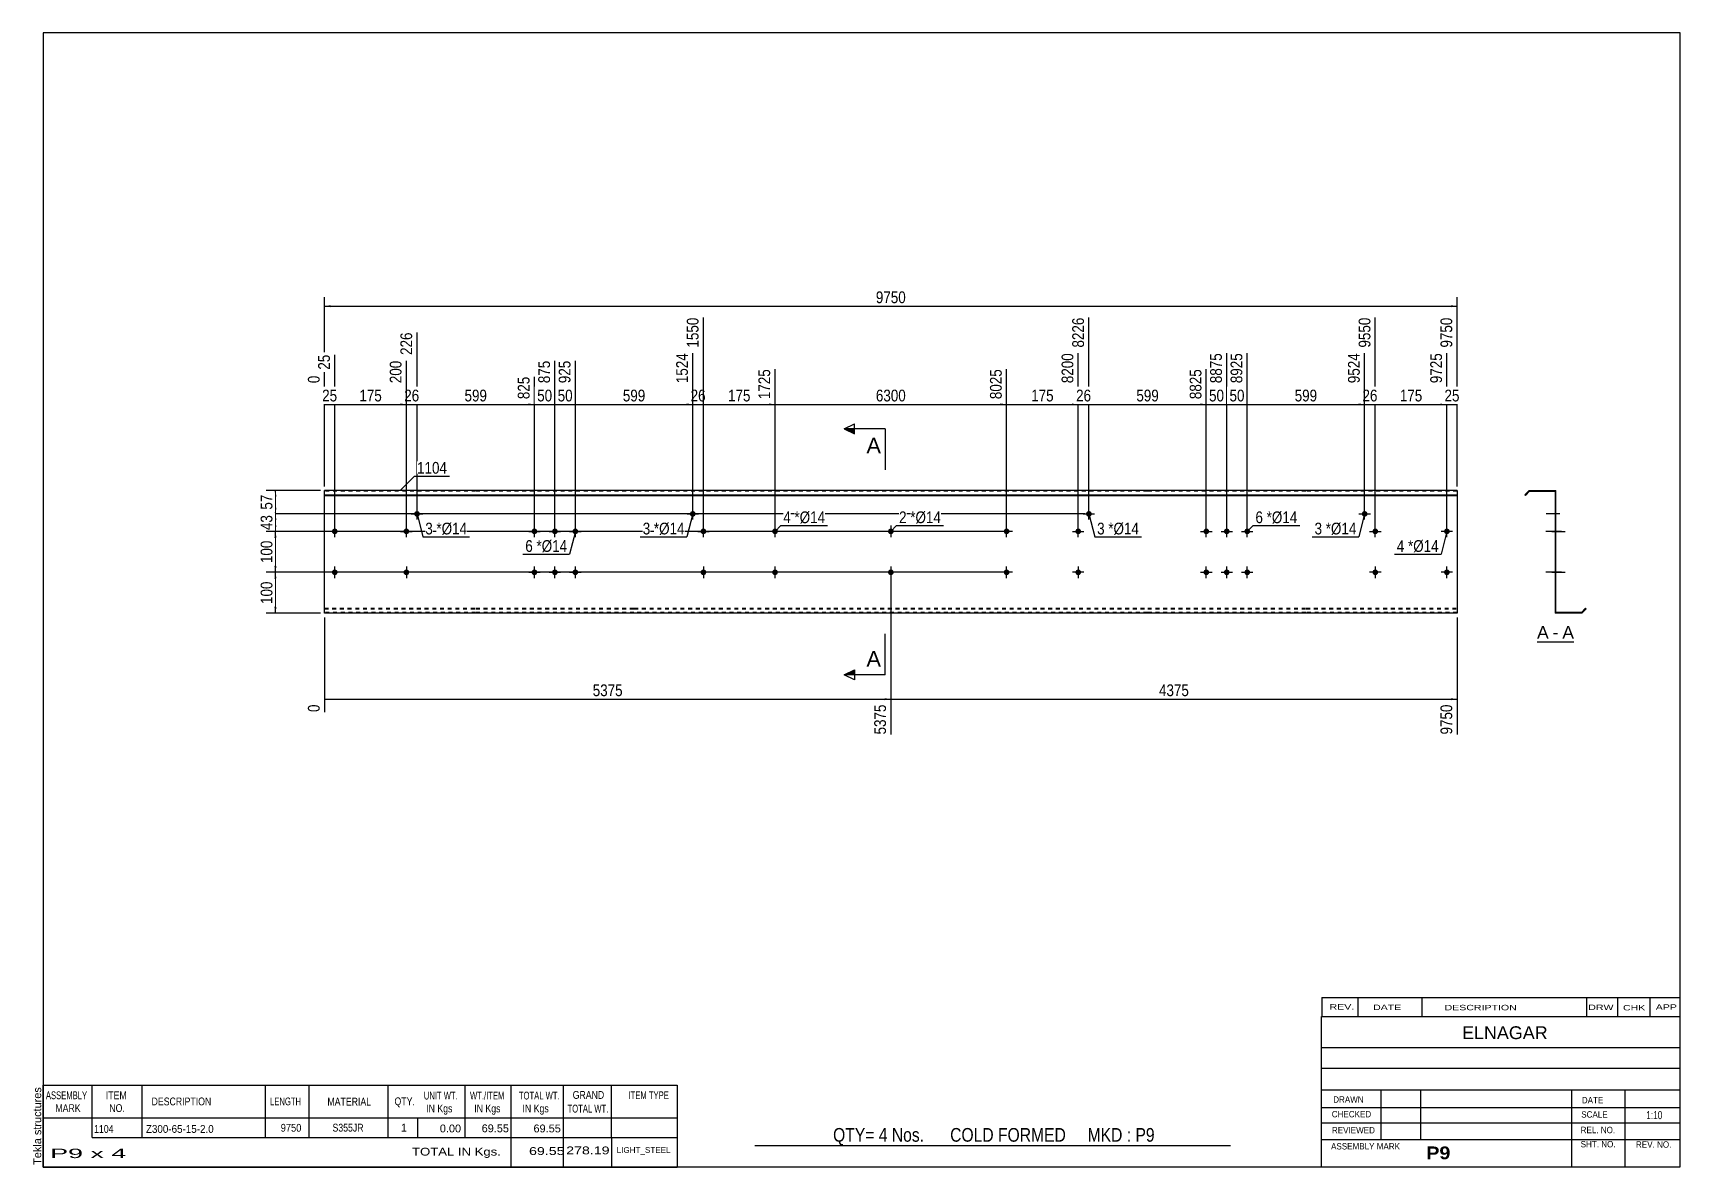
# Model space of a CAD drawing. Header units: millimetres. Extents: x -71 to 331, y -150 to 127.
import ezdxf

# ---------------------------------------------------------------- set-up
doc = ezdxf.new("R2010")
doc.units = ezdxf.units.MM
doc.linetypes.add('DXK_LINE_DOT1', pattern=[1.8814, 0.9407, -0.9407])
doc.styles.add('Arial', font='ARIAL.TTF', dxfattribs={"height": 0.2})
doc.styles.add('Arial Bold', font='ARIALBD.TTF', dxfattribs={"height": 0.2})
doc.styles.add('Arial Narrow', font='ARIALN.TTF', dxfattribs={"height": 0.2})

# ---------------------------------------------------------------- blocks, each defined once
blk = doc.blocks.new('Unknown-629084475-2034')
at = {"color": 5, "linetype": 'Continuous'}
for p, q in [((331.25, 126.75), (-68.75, 126.75)), ((-68.75, 126.75), (-68.75, -150.25)), ((331.25, -150.25), (331.25, 126.75)), ((-68.75, -150.25), (331.25, -150.25))]:
    blk.add_line(p, q, dxfattribs=at)
at = {"color": 174, "linetype": 'Continuous', "style": 'Arial'}
blk.add_text('Tekla structures', height=1.9102, rotation=90, dxfattribs=at).set_placement((-69.25, -149.75))
blk = doc.blocks.new('Unknown-629084475-12 - 1242')
at = {"color": 7, "linetype": 'Continuous'}
blk.add_line((296.3, -21.95), (305.33, -21.95), dxfattribs=at)
at = {"color": 0, "linetype": 'Continuous'}
blk.add_wipeout([(299.14, -21.2), (299.14, -18), (296.3, -18), (296.3, -21.2)], dxfattribs=at)
blk.add_wipeout([(301.52, -21.2), (301.52, -18), (300.1, -18), (300.1, -21.2)], dxfattribs=at)
at = {"color": 96, "linetype": 'Continuous', "style": 'Arial'}
blk.add_text('A', height=3.06, dxfattribs=at).set_placement((296.3, -21.2))
at = {"color": 0, "linetype": 'Continuous'}
blk.add_wipeout([(305.33, -21.2), (305.33, -18), (302.48, -18), (302.48, -21.2)], dxfattribs=at)
at = {"color": 96, "linetype": 'Continuous', "style": 'Arial'}
for s, p in [('-', (300.1, -21.2)), ('A', (302.48, -21.2))]:
    blk.add_text(s, height=3.06, dxfattribs=at).set_placement(p)
blk = doc.blocks.new('Bolt-629084475-1223 - 1203')
at = {"linetype": 'Continuous'}
blk.add_hatch(color=3, dxfattribs=at).paths.add_polyline_path([(21.9, 9.27, -1), (23.3, 9.27, -1)])
at = {"color": 3, "linetype": 'Continuous'}
for p, q in [((21.2, 9.27), (24, 9.27)), ((22.6, 7.87), (22.6, 10.67))]:
    blk.add_line(p, q, dxfattribs=at)
blk = doc.blocks.new('Part-629084475-1218 - 1203')
at = {"color": 2, "linetype": 'Continuous'}
for p, q in [((0, -15), (0, 15)), ((36.9, 15), (0, 15)), ((0, 13.94), (36.9, 13.94)), ((0, 13.8), (36.9, 13.8)), ((75.59, 15), (37, 15)), ((37, 13.94), (75.59, 13.94)), ((37, 13.8), (75.59, 13.8)), ((124.39, 15), (75.69, 15)), ((75.69, 13.94), (124.39, 13.94)), ((75.69, 13.8), (124.39, 13.8)), ((152.29, 15), (124.49, 15)), ((124.49, 13.94), (152.29, 13.94)), ((124.49, 13.8), (152.29, 13.8)), ((201.08, 15), (152.39, 15)), ((152.39, 13.94), (201.08, 13.94)), ((152.39, 13.8), (201.08, 13.8)), ((239.78, 15), (201.18, 15)), ((201.18, 13.94), (239.78, 13.94)), ((201.18, 13.8), (239.78, 13.8)), ((276.77, 15), (239.88, 15)), ((239.88, 13.94), (276.77, 13.94)), ((239.88, 13.8), (276.77, 13.8)), ((276.77, 15), (276.77, -15)), ((36.9, -15), (0, -15)), ((75.59, -15), (37, -15)), ((124.39, -15), (75.69, -15)), ((152.29, -15), (124.49, -15)), ((201.08, -15), (152.39, -15)), ((239.78, -15), (201.18, -15)), ((276.77, -15), (239.88, -15))]:
    blk.add_line(p, q, dxfattribs=at)
at = {"color": 7, "linetype": 'DXK_LINE_DOT1'}
for p, q in [((36.9, 14.8), (0, 14.8)), ((75.59, 14.8), (37, 14.8)), ((124.39, 14.8), (75.69, 14.8)), ((152.29, 14.8), (124.49, 14.8)), ((201.08, 14.8), (152.39, 14.8)), ((239.78, 14.8), (201.18, 14.8)), ((276.77, 14.8), (239.88, 14.8)), ((0, -13.8), (36.9, -13.8)), ((0, -13.94), (36.9, -13.94)), ((36.9, -14.8), (0, -14.8)), ((37, -13.8), (75.59, -13.8)), ((37, -13.94), (75.59, -13.94)), ((75.59, -14.8), (37, -14.8)), ((75.69, -13.8), (124.39, -13.8)), ((75.69, -13.94), (124.39, -13.94)), ((124.39, -14.8), (75.69, -14.8)), ((124.49, -13.8), (152.29, -13.8)), ((124.49, -13.94), (152.29, -13.94)), ((152.29, -14.8), (124.49, -14.8)), ((152.39, -13.8), (201.08, -13.8)), ((152.39, -13.94), (201.08, -13.94)), ((201.08, -14.8), (152.39, -14.8)), ((201.18, -13.8), (239.78, -13.8)), ((201.18, -13.94), (239.78, -13.94)), ((239.78, -14.8), (201.18, -14.8)), ((239.88, -13.8), (276.77, -13.8)), ((239.88, -13.94), (276.77, -13.94)), ((276.77, -14.8), (239.88, -14.8))]:
    blk.add_line(p, q, dxfattribs=at)
blk = doc.blocks.new('Bolt-629084475-1219 - 1203')
at = {"linetype": 'Continuous'}
for points in [[(50.59, 5, -1), (51.99, 5, -1)], [(55.59, 5, -1), (56.99, 5, -1)], [(60.59, 5, -1), (61.99, 5, -1)], [(50.59, -5, -1), (51.99, -5, -1)], [(55.59, -5, -1), (56.99, -5, -1)], [(60.59, -5, -1), (61.99, -5, -1)]]:
    blk.add_hatch(color=3, dxfattribs=at).paths.add_polyline_path(points)
at = {"color": 3, "linetype": 'Continuous'}
for p, q in [((49.89, 5), (52.69, 5)), ((51.29, 3.6), (51.29, 6.4)), ((54.89, 5), (57.69, 5)), ((56.29, 3.6), (56.29, 6.4)), ((59.89, 5), (62.69, 5)), ((61.29, 3.6), (61.29, 6.4)), ((51.29, -6.4), (51.29, -3.6)), ((56.29, -6.4), (56.29, -3.6)), ((61.29, -6.4), (61.29, -3.6)), ((49.89, -5), (52.69, -5)), ((54.89, -5), (57.69, -5)), ((59.89, -5), (62.69, -5))]:
    blk.add_line(p, q, dxfattribs=at)
blk = doc.blocks.new('Bolt-629084475-1220 - 1203')
at = {"linetype": 'Continuous'}
blk.add_hatch(color=3, dxfattribs=at).paths.add_polyline_path([(19.3, 5, -1), (20.7, 5, -1)])
at = {"color": 3, "linetype": 'Continuous'}
for p, q in [((18.6, 5), (21.4, 5)), ((20, 3.6), (20, 6.4))]:
    blk.add_line(p, q, dxfattribs=at)
blk = doc.blocks.new('Bolt-629084475-1221 - 1203')
at = {"linetype": 'Continuous'}
blk.add_hatch(color=3, dxfattribs=at).paths.add_polyline_path([(20.7, -5, -1), (19.3, -5, -1)])
at = {"color": 3, "linetype": 'Continuous'}
for p, q in [((20, -3.6), (20, -6.4)), ((21.4, -5), (18.6, -5))]:
    blk.add_line(p, q, dxfattribs=at)
blk = doc.blocks.new('Bolt-629084475-1222 - 1203')
at = {"linetype": 'Continuous'}
blk.add_hatch(color=3, dxfattribs=at).paths.add_polyline_path([(89.29, 9.27, -1), (90.69, 9.27, -1)])
at = {"color": 3, "linetype": 'Continuous'}
for p, q in [((88.59, 9.27), (91.39, 9.27)), ((89.99, 7.87), (89.99, 10.67))]:
    blk.add_line(p, q, dxfattribs=at)
blk = doc.blocks.new('Bolt-629084475-1224 - 1203')
at = {"linetype": 'Continuous'}
for points in [[(214.78, 5, -1), (216.18, 5, -1)], [(219.78, 5, -1), (221.18, 5, -1)], [(224.78, 5, -1), (226.18, 5, -1)], [(214.78, -5, -1), (216.18, -5, -1)], [(219.78, -5, -1), (221.18, -5, -1)], [(224.78, -5, -1), (226.18, -5, -1)]]:
    blk.add_hatch(color=3, dxfattribs=at).paths.add_polyline_path(points)
at = {"color": 3, "linetype": 'Continuous'}
for p, q in [((214.08, 5), (216.88, 5)), ((215.48, 3.6), (215.48, 6.4)), ((219.08, 5), (221.88, 5)), ((220.48, 3.6), (220.48, 6.4)), ((224.08, 5), (226.88, 5)), ((225.48, 3.6), (225.48, 6.4)), ((215.48, -6.4), (215.48, -3.6)), ((220.48, -6.4), (220.48, -3.6)), ((225.48, -6.4), (225.48, -3.6)), ((214.08, -5), (216.88, -5)), ((219.08, -5), (221.88, -5)), ((224.08, -5), (226.88, -5))]:
    blk.add_line(p, q, dxfattribs=at)
blk = doc.blocks.new('Bolt-629084475-1225 - 1203')
at = {"linetype": 'Continuous'}
blk.add_hatch(color=3, dxfattribs=at).paths.add_polyline_path([(186.08, 9.27, -1), (187.48, 9.27, -1)])
at = {"color": 3, "linetype": 'Continuous'}
for p, q in [((185.38, 9.27), (188.18, 9.27)), ((186.78, 7.87), (186.78, 10.67))]:
    blk.add_line(p, q, dxfattribs=at)
blk = doc.blocks.new('Bolt-629084475-1226 - 1203')
at = {"linetype": 'Continuous'}
blk.add_hatch(color=3, dxfattribs=at).paths.add_polyline_path([(253.47, 9.27, -1), (254.87, 9.27, -1)])
at = {"color": 3, "linetype": 'Continuous'}
for p, q in [((252.77, 9.27), (255.57, 9.27)), ((254.17, 7.87), (254.17, 10.67))]:
    blk.add_line(p, q, dxfattribs=at)
blk = doc.blocks.new('Bolt-629084475-1227 - 1203')
at = {"linetype": 'Continuous'}
blk.add_hatch(color=3, dxfattribs=at).paths.add_polyline_path([(184.88, -5, -1), (183.48, -5, -1)])
at = {"color": 3, "linetype": 'Continuous'}
for p, q in [((184.18, -3.6), (184.18, -6.4)), ((185.58, -5), (182.78, -5))]:
    blk.add_line(p, q, dxfattribs=at)
blk = doc.blocks.new('Bolt-629084475-1228 - 1203')
at = {"linetype": 'Continuous'}
blk.add_hatch(color=3, dxfattribs=at).paths.add_polyline_path([(183.48, 5, -1), (184.88, 5, -1)])
at = {"color": 3, "linetype": 'Continuous'}
for p, q in [((182.78, 5), (185.58, 5)), ((184.18, 3.6), (184.18, 6.4))]:
    blk.add_line(p, q, dxfattribs=at)
blk = doc.blocks.new('Bolt-629084475-1229 - 1203')
at = {"linetype": 'Continuous'}
blk.add_hatch(color=3, dxfattribs=at).paths.add_polyline_path([(256.07, 5, -1), (257.47, 5, -1)])
at = {"color": 3, "linetype": 'Continuous'}
for p, q in [((255.37, 5), (258.17, 5)), ((256.77, 3.6), (256.77, 6.4))]:
    blk.add_line(p, q, dxfattribs=at)
blk = doc.blocks.new('Bolt-629084475-1230 - 1203')
at = {"linetype": 'Continuous'}
blk.add_hatch(color=3, dxfattribs=at).paths.add_polyline_path([(257.47, -5, -1), (256.07, -5, -1)])
at = {"color": 3, "linetype": 'Continuous'}
for p, q in [((256.77, -3.6), (256.77, -6.4)), ((258.17, -5), (255.37, -5))]:
    blk.add_line(p, q, dxfattribs=at)
blk = doc.blocks.new('Bolt-629084475-1231 - 1203')
at = {"linetype": 'Continuous'}
for points in [[(165.98, 5, -1), (167.38, 5, -1)], [(273.57, 5, -1), (274.97, 5, -1)]]:
    blk.add_hatch(color=3, dxfattribs=at).paths.add_polyline_path(points)
at = {"color": 3, "linetype": 'Continuous'}
for p, q in [((168.08, 5), (165.28, 5)), ((166.68, 3.6), (166.68, 6.4)), ((275.67, 5), (272.87, 5)), ((274.27, 3.6), (274.27, 6.4))]:
    blk.add_line(p, q, dxfattribs=at)
blk = doc.blocks.new('Bolt-629084475-1232 - 1203')
at = {"linetype": 'Continuous'}
for points in [[(165.98, -5, -1), (167.38, -5, -1)], [(273.57, -5, -1), (274.97, -5, -1)]]:
    blk.add_hatch(color=3, dxfattribs=at).paths.add_polyline_path(points)
at = {"color": 3, "linetype": 'Continuous'}
for p, q in [((166.68, -6.4), (166.68, -3.6)), ((274.27, -6.4), (274.27, -3.6)), ((168.08, -5), (165.28, -5)), ((275.67, -5), (272.87, -5))]:
    blk.add_line(p, q, dxfattribs=at)
blk = doc.blocks.new('Bolt-629084475-1233 - 1203')
at = {"linetype": 'Continuous'}
blk.add_hatch(color=3, dxfattribs=at).paths.add_polyline_path([(91.89, 5, -1), (93.29, 5, -1)])
at = {"color": 3, "linetype": 'Continuous'}
for p, q in [((91.19, 5), (93.99, 5)), ((92.59, 3.6), (92.59, 6.4))]:
    blk.add_line(p, q, dxfattribs=at)
blk = doc.blocks.new('Bolt-629084475-1234 - 1203')
at = {"linetype": 'Continuous'}
blk.add_hatch(color=3, dxfattribs=at).paths.add_polyline_path([(93.29, -5, -1), (91.89, -5, -1)])
at = {"color": 3, "linetype": 'Continuous'}
for p, q in [((92.59, -3.6), (92.59, -6.4)), ((93.99, -5), (91.19, -5))]:
    blk.add_line(p, q, dxfattribs=at)
blk = doc.blocks.new('Bolt-629084475-1235 - 1203')
at = {"linetype": 'Continuous'}
for points in [[(1.8, 5, -1), (3.2, 5, -1)], [(109.39, 5, -1), (110.79, 5, -1)]]:
    blk.add_hatch(color=3, dxfattribs=at).paths.add_polyline_path(points)
at = {"color": 3, "linetype": 'Continuous'}
for p, q in [((3.9, 5), (1.1, 5)), ((2.5, 3.6), (2.5, 6.4)), ((111.49, 5), (108.69, 5)), ((110.09, 3.6), (110.09, 6.4))]:
    blk.add_line(p, q, dxfattribs=at)
blk = doc.blocks.new('Bolt-629084475-1236 - 1203')
at = {"linetype": 'Continuous'}
for points in [[(1.8, -5, -1), (3.2, -5, -1)], [(109.39, -5, -1), (110.79, -5, -1)]]:
    blk.add_hatch(color=3, dxfattribs=at).paths.add_polyline_path(points)
at = {"color": 3, "linetype": 'Continuous'}
for p, q in [((2.5, -6.4), (2.5, -3.6)), ((110.09, -6.4), (110.09, -3.6)), ((3.9, -5), (1.1, -5)), ((111.49, -5), (108.69, -5))]:
    blk.add_line(p, q, dxfattribs=at)
blk = doc.blocks.new('Bolt-629084475-1237 - 1203')
at = {"linetype": 'Continuous'}
for points in [[(139.09, 5, -1), (137.69, 5, -1)], [(139.09, -5, -1), (137.69, -5, -1)]]:
    blk.add_hatch(color=3, dxfattribs=at).paths.add_polyline_path(points)
at = {"color": 3, "linetype": 'Continuous'}
for p, q in [((139.79, 5), (136.99, 5)), ((138.39, 6.4), (138.39, 3.6)), ((138.39, -3.6), (138.39, -6.4)), ((139.79, -5), (136.99, -5))]:
    blk.add_line(p, q, dxfattribs=at)
blk = doc.blocks.new('Bolt-629084475-1248 - 1242')
at = {"linetype": 'Continuous'}
blk.add_hatch(color=3, dxfattribs=at).paths.add_polyline_path([(300.71, 9.97), (300.71, 8.57), (300.91, 8.57), (300.91, 9.97)])
at = {"color": 3, "linetype": 'Continuous'}
for p, q in [((301.89, 9.27), (298.59, 9.27)), ((300.91, 9.97), (300.71, 9.97)), ((300.91, 8.57), (300.71, 8.57))]:
    blk.add_line(p, q, dxfattribs=at)
blk = doc.blocks.new('Part-629084475-1244 - 1242')
at = {"color": 2, "linetype": 'Continuous'}
for p, q in [((294.41, 15), (293.35, 13.94)), ((293.35, 13.94), (293.49, 13.8)), ((293.49, 13.8), (294.49, 14.8)), ((294.41, 15), (300.91, 15)), ((294.49, 14.8), (300.71, 14.8)), ((300.71, 14.8), (300.71, -15)), ((300.91, -14.8), (300.91, 15)), ((307.21, -15), (300.71, -15)), ((307.13, -14.8), (300.91, -14.8)), ((308.13, -13.8), (307.13, -14.8)), ((307.21, -15), (308.27, -13.94)), ((308.27, -13.94), (308.13, -13.8))]:
    blk.add_line(p, q, dxfattribs=at)
blk = doc.blocks.new('Bolt-629084475-1245 - 1242')
at = {"linetype": 'Continuous'}
for points in [[(300.71, 5.7), (300.71, 4.3), (300.91, 4.3), (300.91, 5.7)], [(300.71, 5.7), (300.71, 4.3), (300.91, 4.3), (300.91, 5.7)], [(300.71, 5.7), (300.71, 4.3), (300.91, 4.3), (300.91, 5.7)], [(300.71, -4.3), (300.71, -5.7), (300.91, -5.7), (300.91, -4.3)], [(300.71, -4.3), (300.71, -5.7), (300.91, -5.7), (300.91, -4.3)], [(300.71, -4.3), (300.71, -5.7), (300.91, -5.7), (300.91, -4.3)]]:
    blk.add_hatch(color=3, dxfattribs=at).paths.add_polyline_path(points)
at = {"color": 3, "linetype": 'Continuous'}
for p, q in [((302.24, 5), (298.44, 5)), ((302.24, 5), (298.44, 5)), ((302.24, 5), (298.44, 5)), ((300.91, 5.7), (300.71, 5.7)), ((300.91, 5.7), (300.71, 5.7)), ((300.91, 5.7), (300.71, 5.7)), ((300.91, 4.3), (300.71, 4.3)), ((300.91, 4.3), (300.71, 4.3)), ((300.91, 4.3), (300.71, 4.3)), ((302.24, -5), (298.44, -5)), ((302.24, -5), (298.44, -5)), ((302.24, -5), (298.44, -5)), ((300.91, -4.3), (300.71, -4.3)), ((300.91, -4.3), (300.71, -4.3)), ((300.91, -4.3), (300.71, -4.3)), ((300.91, -5.7), (300.71, -5.7)), ((300.91, -5.7), (300.71, -5.7)), ((300.91, -5.7), (300.71, -5.7))]:
    blk.add_line(p, q, dxfattribs=at)
blk = doc.blocks.new('Bolt-629084475-1246 - 1242')
at = {"linetype": 'Continuous'}
blk.add_hatch(color=3, dxfattribs=at).paths.add_polyline_path([(300.71, 5.7), (300.71, 4.3), (300.91, 4.3), (300.91, 5.7)])
at = {"color": 3, "linetype": 'Continuous'}
for p, q in [((301.89, 5), (298.59, 5)), ((300.91, 5.7), (300.71, 5.7)), ((300.91, 4.3), (300.71, 4.3))]:
    blk.add_line(p, q, dxfattribs=at)
blk = doc.blocks.new('Bolt-629084475-1247 - 1242')
at = {"linetype": 'Continuous'}
blk.add_hatch(color=3, dxfattribs=at).paths.add_polyline_path([(300.91, -5.7), (300.91, -4.3), (300.71, -4.3), (300.71, -5.7)])
at = {"color": 3, "linetype": 'Continuous'}
for p, q in [((301.74, -5), (300.69, -5)), ((300.91, -4.3), (300.71, -4.3)), ((300.91, -5.7), (300.71, -5.7))]:
    blk.add_line(p, q, dxfattribs=at)
blk = doc.blocks.new('Bolt-629084475-1249 - 1242')
at = {"linetype": 'Continuous'}
blk.add_hatch(color=3, dxfattribs=at).paths.add_polyline_path([(300.71, 9.97), (300.71, 8.57), (300.91, 8.57), (300.91, 9.97)])
at = {"color": 3, "linetype": 'Continuous'}
for p, q in [((301.89, 9.27), (298.59, 9.27)), ((300.91, 9.97), (300.71, 9.97)), ((300.91, 8.57), (300.71, 8.57))]:
    blk.add_line(p, q, dxfattribs=at)
blk = doc.blocks.new('Bolt-629084475-1250 - 1242')
at = {"linetype": 'Continuous'}
for points in [[(300.71, 5.7), (300.71, 4.3), (300.91, 4.3), (300.91, 5.7)], [(300.71, 5.7), (300.71, 4.3), (300.91, 4.3), (300.91, 5.7)], [(300.71, 5.7), (300.71, 4.3), (300.91, 4.3), (300.91, 5.7)], [(300.71, -4.3), (300.71, -5.7), (300.91, -5.7), (300.91, -4.3)], [(300.71, -4.3), (300.71, -5.7), (300.91, -5.7), (300.91, -4.3)], [(300.71, -4.3), (300.71, -5.7), (300.91, -5.7), (300.91, -4.3)]]:
    blk.add_hatch(color=3, dxfattribs=at).paths.add_polyline_path(points)
at = {"color": 3, "linetype": 'Continuous'}
for p, q in [((302.21, 5), (298.41, 5)), ((302.21, 5), (298.41, 5)), ((302.21, 5), (298.41, 5)), ((300.91, 5.7), (300.71, 5.7)), ((300.91, 5.7), (300.71, 5.7)), ((300.91, 5.7), (300.71, 5.7)), ((300.91, 4.3), (300.71, 4.3)), ((300.91, 4.3), (300.71, 4.3)), ((300.91, 4.3), (300.71, 4.3)), ((302.21, -5), (298.41, -5)), ((302.21, -5), (298.41, -5)), ((302.21, -5), (298.41, -5)), ((300.91, -4.3), (300.71, -4.3)), ((300.91, -4.3), (300.71, -4.3)), ((300.91, -4.3), (300.71, -4.3)), ((300.91, -5.7), (300.71, -5.7)), ((300.91, -5.7), (300.71, -5.7)), ((300.91, -5.7), (300.71, -5.7))]:
    blk.add_line(p, q, dxfattribs=at)
blk = doc.blocks.new('Bolt-629084475-1251 - 1242')
at = {"linetype": 'Continuous'}
blk.add_hatch(color=3, dxfattribs=at).paths.add_polyline_path([(300.71, 9.97), (300.71, 8.57), (300.91, 8.57), (300.91, 9.97)])
at = {"color": 3, "linetype": 'Continuous'}
for p, q in [((301.86, 9.27), (298.56, 9.27)), ((300.91, 9.97), (300.71, 9.97)), ((300.91, 8.57), (300.71, 8.57))]:
    blk.add_line(p, q, dxfattribs=at)
blk = doc.blocks.new('Bolt-629084475-1252 - 1242')
at = {"linetype": 'Continuous'}
blk.add_hatch(color=3, dxfattribs=at).paths.add_polyline_path([(300.71, 9.97), (300.71, 8.57), (300.91, 8.57), (300.91, 9.97)])
at = {"color": 3, "linetype": 'Continuous'}
for p, q in [((301.86, 9.27), (298.56, 9.27)), ((300.91, 9.97), (300.71, 9.97)), ((300.91, 8.57), (300.71, 8.57))]:
    blk.add_line(p, q, dxfattribs=at)
blk = doc.blocks.new('Bolt-629084475-1253 - 1242')
at = {"linetype": 'Continuous'}
blk.add_hatch(color=3, dxfattribs=at).paths.add_polyline_path([(300.91, -5.7), (300.91, -4.3), (300.71, -4.3), (300.71, -5.7)])
at = {"color": 3, "linetype": 'Continuous'}
for p, q in [((300.91, -4.3), (300.71, -4.3)), ((301.71, -5), (300.71, -5)), ((300.91, -5.7), (300.71, -5.7))]:
    blk.add_line(p, q, dxfattribs=at)
blk = doc.blocks.new('Bolt-629084475-1254 - 1242')
at = {"linetype": 'Continuous'}
blk.add_hatch(color=3, dxfattribs=at).paths.add_polyline_path([(300.71, 5.7), (300.71, 4.3), (300.91, 4.3), (300.91, 5.7)])
at = {"color": 3, "linetype": 'Continuous'}
for p, q in [((301.86, 5), (298.56, 5)), ((300.91, 5.7), (300.71, 5.7)), ((300.91, 4.3), (300.71, 4.3))]:
    blk.add_line(p, q, dxfattribs=at)
blk = doc.blocks.new('Bolt-629084475-1255 - 1242')
at = {"linetype": 'Continuous'}
blk.add_hatch(color=3, dxfattribs=at).paths.add_polyline_path([(300.71, 5.7), (300.71, 4.3), (300.91, 4.3), (300.91, 5.7)])
at = {"color": 3, "linetype": 'Continuous'}
for p, q in [((301.86, 5), (298.56, 5)), ((300.91, 5.7), (300.71, 5.7)), ((300.91, 4.3), (300.71, 4.3))]:
    blk.add_line(p, q, dxfattribs=at)
blk = doc.blocks.new('Bolt-629084475-1256 - 1242')
at = {"linetype": 'Continuous'}
blk.add_hatch(color=3, dxfattribs=at).paths.add_polyline_path([(300.91, -5.7), (300.91, -4.3), (300.71, -4.3), (300.71, -5.7)])
at = {"color": 3, "linetype": 'Continuous'}
for p, q in [((300.91, -4.3), (300.71, -4.3)), ((301.71, -5), (300.71, -5)), ((300.91, -5.7), (300.71, -5.7))]:
    blk.add_line(p, q, dxfattribs=at)
blk = doc.blocks.new('Bolt-629084475-1257 - 1242')
at = {"linetype": 'Continuous'}
blk.add_hatch(color=3, dxfattribs=at).paths.add_polyline_path([(300.71, 5.7), (300.71, 4.3), (300.91, 4.3), (300.91, 5.7)])
blk.add_hatch(color=3, dxfattribs=at).paths.add_polyline_path([(300.71, 5.7), (300.71, 4.3), (300.91, 4.3), (300.91, 5.7)])
at = {"color": 3, "linetype": 'Continuous'}
for p, q in [((299.91, 5), (303.21, 5)), ((299.91, 5), (303.21, 5)), ((300.71, 5.7), (300.91, 5.7)), ((300.71, 5.7), (300.91, 5.7)), ((300.71, 4.3), (300.91, 4.3)), ((300.71, 4.3), (300.91, 4.3))]:
    blk.add_line(p, q, dxfattribs=at)
blk = doc.blocks.new('Bolt-629084475-1258 - 1242')
at = {"linetype": 'Continuous'}
blk.add_hatch(color=3, dxfattribs=at).paths.add_polyline_path([(300.71, -4.3), (300.71, -5.7), (300.91, -5.7), (300.91, -4.3)])
blk.add_hatch(color=3, dxfattribs=at).paths.add_polyline_path([(300.71, -4.3), (300.71, -5.7), (300.91, -5.7), (300.91, -4.3)])
at = {"color": 3, "linetype": 'Continuous'}
for p, q in [((299.91, -5), (303.21, -5)), ((299.91, -5), (303.21, -5)), ((300.71, -4.3), (300.91, -4.3)), ((300.71, -4.3), (300.91, -4.3)), ((300.71, -5.7), (300.91, -5.7)), ((300.71, -5.7), (300.91, -5.7))]:
    blk.add_line(p, q, dxfattribs=at)
blk = doc.blocks.new('Bolt-629084475-1259 - 1242')
at = {"linetype": 'Continuous'}
blk.add_hatch(color=3, dxfattribs=at).paths.add_polyline_path([(300.71, 5.7), (300.71, 4.3), (300.91, 4.3), (300.91, 5.7)])
at = {"color": 3, "linetype": 'Continuous'}
for p, q in [((301.89, 5), (298.59, 5)), ((300.91, 5.7), (300.71, 5.7)), ((300.91, 4.3), (300.71, 4.3))]:
    blk.add_line(p, q, dxfattribs=at)
blk = doc.blocks.new('Bolt-629084475-1260 - 1242')
at = {"linetype": 'Continuous'}
blk.add_hatch(color=3, dxfattribs=at).paths.add_polyline_path([(300.91, -5.7), (300.91, -4.3), (300.71, -4.3), (300.71, -5.7)])
at = {"color": 3, "linetype": 'Continuous'}
for p, q in [((301.74, -5), (300.69, -5)), ((300.91, -4.3), (300.71, -4.3)), ((300.91, -5.7), (300.71, -5.7))]:
    blk.add_line(p, q, dxfattribs=at)
blk = doc.blocks.new('Bolt-629084475-1261 - 1242')
at = {"linetype": 'Continuous'}
blk.add_hatch(color=3, dxfattribs=at).paths.add_polyline_path([(300.71, 5.7), (300.71, 4.3), (300.91, 4.3), (300.91, 5.7)])
blk.add_hatch(color=3, dxfattribs=at).paths.add_polyline_path([(300.71, 5.7), (300.71, 4.3), (300.91, 4.3), (300.91, 5.7)])
at = {"color": 3, "linetype": 'Continuous'}
for p, q in [((299.89, 5), (303.19, 5)), ((299.89, 5), (303.19, 5)), ((300.71, 5.7), (300.91, 5.7)), ((300.71, 5.7), (300.91, 5.7)), ((300.71, 4.3), (300.91, 4.3)), ((300.71, 4.3), (300.91, 4.3))]:
    blk.add_line(p, q, dxfattribs=at)
blk = doc.blocks.new('Bolt-629084475-1262 - 1242')
at = {"linetype": 'Continuous'}
blk.add_hatch(color=3, dxfattribs=at).paths.add_polyline_path([(300.71, -4.3), (300.71, -5.7), (300.91, -5.7), (300.91, -4.3)])
blk.add_hatch(color=3, dxfattribs=at).paths.add_polyline_path([(300.71, -4.3), (300.71, -5.7), (300.91, -5.7), (300.91, -4.3)])
at = {"color": 3, "linetype": 'Continuous'}
for p, q in [((299.89, -5), (303.19, -5)), ((299.89, -5), (303.19, -5)), ((300.71, -4.3), (300.91, -4.3)), ((300.71, -4.3), (300.91, -4.3)), ((300.71, -5.7), (300.91, -5.7)), ((300.71, -5.7), (300.91, -5.7))]:
    blk.add_line(p, q, dxfattribs=at)
blk = doc.blocks.new('Bolt-629084475-1263 - 1242')
at = {"linetype": 'Continuous'}
for points in [[(300.91, 4.3), (300.91, 5.7), (300.71, 5.7), (300.71, 4.3)], [(300.91, -5.7), (300.91, -4.3), (300.71, -4.3), (300.71, -5.7)]]:
    blk.add_hatch(color=3, dxfattribs=at).paths.add_polyline_path(points)
at = {"color": 3, "linetype": 'Continuous'}
for p, q in [((300.91, 5), (298.71, 5)), ((300.91, 5.7), (300.71, 5.7)), ((300.91, 4.3), (300.71, 4.3)), ((300.91, -5), (298.71, -5)), ((300.91, -4.3), (300.71, -4.3)), ((300.91, -5.7), (300.71, -5.7))]:
    blk.add_line(p, q, dxfattribs=at)
blk = doc.blocks.new('StraightDimension-629084475-1279 - 1203')
at = {"linetype": 'Continuous'}
blk.add_hatch(color=7, dxfattribs=at).paths.add_polyline_path([(272.77, 36.25), (274.27, 36), (272.77, 35.75)])
at = {"color": 7, "linetype": 'Continuous'}
for p, q in [((256.77, 6), (256.77, 57.21)), ((274.27, 6), (274.27, 48.51)), ((256.77, 36), (274.27, 36))]:
    blk.add_line(p, q, dxfattribs=at)
at = {"color": 0}
blk.add_wipeout([(268.87, 36.15), (268.87, 40.35), (262.18, 40.35), (262.18, 36.15)], dxfattribs=at)
at = {"color": 0, "linetype": 'Continuous'}
blk.add_wipeout([(273.67, 49.11), (269.47, 49.11), (269.47, 40.6), (273.67, 40.6)], dxfattribs=at)
at = {"color": 3, "linetype": 'Continuous', "style": 'Arial Narrow'}
blk.add_text('9725', height=2.863, rotation=90.0002, dxfattribs=at).set_placement((273.07, 41.2))
at = {"color": 3, "style": 'Arial Narrow'}
blk.add_text('175', height=2.863, dxfattribs=at).set_placement((262.78, 36.75))
blk = doc.blocks.new('StraightDimension-629084475-1289 - 1203')
at = {"linetype": 'Continuous'}
blk.add_hatch(color=7, dxfattribs=at).paths.add_polyline_path([(91.09, 36.25), (92.59, 36), (91.09, 35.75)])
at = {"color": 7, "linetype": 'Continuous'}
for p, q in [((92.59, 6), (92.59, 57.21)), ((89.99, 10.27), (89.99, 48.51)), ((89.99, 36), (92.59, 36))]:
    blk.add_line(p, q, dxfattribs=at)
at = {"color": 0, "linetype": 'Continuous'}
blk.add_wipeout([(91.99, 57.81), (87.79, 57.81), (87.79, 49.3), (91.99, 49.3)], dxfattribs=at)
at = {"color": 0}
blk.add_wipeout([(93.72, 36.15), (93.72, 40.35), (88.86, 40.35), (88.86, 36.15)], dxfattribs=at)
at = {"color": 3, "linetype": 'Continuous', "style": 'Arial Narrow'}
blk.add_text('1550', height=2.863, rotation=90.0002, dxfattribs=at).set_placement((91.39, 49.9))
at = {"color": 3, "style": 'Arial Narrow'}
blk.add_text('26', height=2.863, dxfattribs=at).set_placement((89.46, 36.75))
blk = doc.blocks.new('StraightDimension-629084475-1284 - 1203')
at = {"linetype": 'Continuous'}
blk.add_hatch(color=7, dxfattribs=at).paths.add_polyline_path([(213.98, 36.25), (215.48, 36), (213.98, 35.75)])
at = {"color": 7, "linetype": 'Continuous'}
for p, q in [((186.78, 10.27), (186.78, 57.21)), ((215.48, 6), (215.48, 44.61)), ((186.78, 36), (215.48, 36))]:
    blk.add_line(p, q, dxfattribs=at)
at = {"color": 0, "linetype": 'Continuous'}
blk.add_wipeout([(214.88, 45.21), (210.68, 45.21), (210.68, 36.7), (214.88, 36.7)], dxfattribs=at)
at = {"color": 0}
blk.add_wipeout([(204.47, 36.15), (204.47, 40.35), (197.79, 40.35), (197.79, 36.15)], dxfattribs=at)
at = {"color": 3, "linetype": 'Continuous', "style": 'Arial Narrow'}
blk.add_text('8825', height=2.863, rotation=90.0002, dxfattribs=at).set_placement((214.28, 37.3))
at = {"color": 3, "style": 'Arial Narrow'}
blk.add_text('599', height=2.863, dxfattribs=at).set_placement((198.39, 36.75))
blk = doc.blocks.new('StraightDimension-629084475-1283 - 1203')
at = {"linetype": 'Continuous'}
blk.add_hatch(color=7, dxfattribs=at).paths.add_polyline_path([(218.98, 36.25), (220.48, 36), (218.98, 35.75)])
at = {"color": 7, "linetype": 'Continuous'}
for p, q in [((220.48, 6), (220.48, 48.51)), ((215.48, 6), (215.48, 44.61)), ((215.48, 36), (220.48, 36))]:
    blk.add_line(p, q, dxfattribs=at)
at = {"color": 0}
blk.add_wipeout([(220.41, 36.15), (220.41, 40.35), (215.55, 40.35), (215.55, 36.15)], dxfattribs=at)
at = {"color": 0, "linetype": 'Continuous'}
blk.add_wipeout([(219.88, 49.11), (215.68, 49.11), (215.68, 40.6), (219.88, 40.6)], dxfattribs=at)
at = {"color": 3, "linetype": 'Continuous', "style": 'Arial Narrow'}
blk.add_text('8875', height=2.863, rotation=90.0002, dxfattribs=at).set_placement((219.28, 41.2))
at = {"color": 3, "style": 'Arial Narrow'}
blk.add_text('50', height=2.863, dxfattribs=at).set_placement((216.15, 36.75))
blk = doc.blocks.new('StraightDimension-629084475-1293 - 1203')
at = {"linetype": 'Continuous'}
blk.add_hatch(color=7, dxfattribs=at).paths.add_polyline_path([(49.79, 36.25), (51.29, 36), (49.79, 35.75)])
at = {"color": 7, "linetype": 'Continuous'}
for p, q in [((22.6, 10.27), (22.6, 53.58)), ((51.29, 6), (51.29, 42.78)), ((22.6, 36), (51.29, 36))]:
    blk.add_line(p, q, dxfattribs=at)
at = {"color": 0}
blk.add_wipeout([(40.29, 36.15), (40.29, 40.35), (33.61, 40.35), (33.61, 36.15)], dxfattribs=at)
at = {"color": 0, "linetype": 'Continuous'}
blk.add_wipeout([(50.69, 43.38), (46.49, 43.38), (46.49, 36.7), (50.69, 36.7)], dxfattribs=at)
at = {"color": 3, "linetype": 'Continuous', "style": 'Arial Narrow'}
blk.add_text('825', height=2.863, rotation=90.0002, dxfattribs=at).set_placement((50.09, 37.3))
at = {"color": 3, "style": 'Arial Narrow'}
blk.add_text('599', height=2.863, dxfattribs=at).set_placement((34.21, 36.75))
blk = doc.blocks.new('StraightDimension-629084475-1282 - 1203')
at = {"linetype": 'Continuous'}
blk.add_hatch(color=7, dxfattribs=at).paths.add_polyline_path([(223.98, 36.25), (225.48, 36), (223.98, 35.75)])
at = {"color": 7, "linetype": 'Continuous'}
for p, q in [((220.48, 6), (220.48, 48.51)), ((225.48, 6), (225.48, 48.51)), ((220.48, 36), (225.48, 36))]:
    blk.add_line(p, q, dxfattribs=at)
at = {"color": 0}
blk.add_wipeout([(225.41, 36.15), (225.41, 40.35), (220.55, 40.35), (220.55, 36.15)], dxfattribs=at)
at = {"color": 0, "linetype": 'Continuous'}
blk.add_wipeout([(224.88, 49.11), (220.68, 49.11), (220.68, 40.6), (224.88, 40.6)], dxfattribs=at)
at = {"color": 3, "linetype": 'Continuous', "style": 'Arial Narrow'}
blk.add_text('8925', height=2.863, rotation=90.0002, dxfattribs=at).set_placement((224.28, 41.2))
at = {"color": 3, "style": 'Arial Narrow'}
blk.add_text('50', height=2.863, dxfattribs=at).set_placement((221.15, 36.75))
blk = doc.blocks.new('StraightDimension-629084475-1292 - 1203')
at = {"linetype": 'Continuous'}
blk.add_hatch(color=7, dxfattribs=at).paths.add_polyline_path([(54.79, 36.25), (56.29, 36), (54.79, 35.75)])
at = {"color": 7, "linetype": 'Continuous'}
for p, q in [((56.29, 6), (56.29, 46.68)), ((51.29, 6), (51.29, 42.78)), ((51.29, 36), (56.29, 36))]:
    blk.add_line(p, q, dxfattribs=at)
at = {"color": 0}
blk.add_wipeout([(56.22, 36.15), (56.22, 40.35), (51.37, 40.35), (51.37, 36.15)], dxfattribs=at)
at = {"color": 0, "linetype": 'Continuous'}
blk.add_wipeout([(55.69, 47.28), (51.49, 47.28), (51.49, 40.6), (55.69, 40.6)], dxfattribs=at)
at = {"color": 3, "linetype": 'Continuous', "style": 'Arial Narrow'}
blk.add_text('875', height=2.863, rotation=90.0002, dxfattribs=at).set_placement((55.09, 41.2))
at = {"color": 3, "style": 'Arial Narrow'}
blk.add_text('50', height=2.863, dxfattribs=at).set_placement((51.97, 36.75))
blk = doc.blocks.new('StraightDimension-629084475-1291 - 1203')
at = {"linetype": 'Continuous'}
blk.add_hatch(color=7, dxfattribs=at).paths.add_polyline_path([(59.79, 36.25), (61.29, 36), (59.79, 35.75)])
at = {"color": 7, "linetype": 'Continuous'}
for p, q in [((56.29, 6), (56.29, 46.68)), ((61.29, 6), (61.29, 46.68)), ((56.29, 36), (61.29, 36))]:
    blk.add_line(p, q, dxfattribs=at)
at = {"color": 0}
blk.add_wipeout([(61.22, 36.15), (61.22, 40.35), (56.37, 40.35), (56.37, 36.15)], dxfattribs=at)
at = {"color": 0, "linetype": 'Continuous'}
blk.add_wipeout([(60.69, 47.28), (56.49, 47.28), (56.49, 40.6), (60.69, 40.6)], dxfattribs=at)
at = {"color": 3, "linetype": 'Continuous', "style": 'Arial Narrow'}
blk.add_text('925', height=2.863, rotation=90.0002, dxfattribs=at).set_placement((60.09, 41.2))
at = {"color": 3, "style": 'Arial Narrow'}
blk.add_text('50', height=2.863, dxfattribs=at).set_placement((56.97, 36.75))
blk = doc.blocks.new('StraightDimension-629084475-1286 - 1203')
at = {"linetype": 'Continuous'}
blk.add_hatch(color=7, dxfattribs=at).paths.add_polyline_path([(182.68, 36.25), (184.18, 36), (182.68, 35.75)])
at = {"color": 7, "linetype": 'Continuous'}
for p, q in [((184.18, 6), (184.18, 48.51)), ((166.68, 6), (166.68, 44.61)), ((166.68, 36), (184.18, 36))]:
    blk.add_line(p, q, dxfattribs=at)
at = {"color": 0}
blk.add_wipeout([(178.78, 36.15), (178.78, 40.35), (172.09, 40.35), (172.09, 36.15)], dxfattribs=at)
at = {"color": 0, "linetype": 'Continuous'}
blk.add_wipeout([(183.58, 49.11), (179.38, 49.11), (179.38, 40.6), (183.58, 40.6)], dxfattribs=at)
at = {"color": 3, "linetype": 'Continuous', "style": 'Arial Narrow'}
blk.add_text('8200', height=2.863, rotation=90.0002, dxfattribs=at).set_placement((182.98, 41.2))
at = {"color": 3, "style": 'Arial Narrow'}
blk.add_text('175', height=2.863, dxfattribs=at).set_placement((172.69, 36.75))
blk = doc.blocks.new('StraightDimension-629084475-1280 - 1203')
at = {"linetype": 'Continuous'}
blk.add_hatch(color=7, dxfattribs=at).paths.add_polyline_path([(255.27, 36.25), (256.77, 36), (255.27, 35.75)])
at = {"color": 7, "linetype": 'Continuous'}
for p, q in [((256.77, 6), (256.77, 57.21)), ((254.17, 10.27), (254.17, 48.51)), ((254.17, 36), (256.77, 36))]:
    blk.add_line(p, q, dxfattribs=at)
at = {"color": 0, "linetype": 'Continuous'}
blk.add_wipeout([(256.17, 57.81), (251.97, 57.81), (251.97, 49.3), (256.17, 49.3)], dxfattribs=at)
at = {"color": 0}
blk.add_wipeout([(257.9, 36.15), (257.9, 40.35), (253.04, 40.35), (253.04, 36.15)], dxfattribs=at)
at = {"color": 3, "linetype": 'Continuous', "style": 'Arial Narrow'}
blk.add_text('9550', height=2.863, rotation=90.0002, dxfattribs=at).set_placement((255.57, 49.9))
at = {"color": 3, "style": 'Arial Narrow'}
blk.add_text('26', height=2.863, dxfattribs=at).set_placement((253.64, 36.75))
blk = doc.blocks.new('StraightDimension-629084475-1290 - 1203')
at = {"linetype": 'Continuous'}
blk.add_hatch(color=7, dxfattribs=at).paths.add_polyline_path([(88.49, 36.25), (89.99, 36), (88.49, 35.75)])
at = {"color": 7, "linetype": 'Continuous'}
for p, q in [((89.99, 10.27), (89.99, 48.51)), ((61.29, 6), (61.29, 46.68)), ((61.29, 36), (89.99, 36))]:
    blk.add_line(p, q, dxfattribs=at)
at = {"color": 0, "linetype": 'Continuous'}
blk.add_wipeout([(89.39, 49.11), (85.19, 49.11), (85.19, 40.6), (89.39, 40.6)], dxfattribs=at)
at = {"color": 0}
blk.add_wipeout([(78.98, 36.15), (78.98, 40.35), (72.3, 40.35), (72.3, 36.15)], dxfattribs=at)
at = {"color": 3, "linetype": 'Continuous', "style": 'Arial Narrow'}
blk.add_text('1524', height=2.863, rotation=90.0002, dxfattribs=at).set_placement((88.79, 41.2))
at = {"color": 3, "style": 'Arial Narrow'}
blk.add_text('599', height=2.863, dxfattribs=at).set_placement((72.9, 36.75))
blk = doc.blocks.new('StraightDimension-629084475-1294 - 1203')
at = {"linetype": 'Continuous'}
blk.add_hatch(color=7, dxfattribs=at).paths.add_polyline_path([(21.1, 36.25), (22.6, 36), (21.1, 35.75)])
at = {"color": 7, "linetype": 'Continuous'}
for p, q in [((22.6, 10.27), (22.6, 53.58)), ((20, 6), (20, 46.68)), ((20, 36), (22.6, 36))]:
    blk.add_line(p, q, dxfattribs=at)
at = {"color": 0, "linetype": 'Continuous'}
blk.add_wipeout([(22, 54.18), (17.8, 54.18), (17.8, 47.5), (22, 47.5)], dxfattribs=at)
at = {"color": 0}
blk.add_wipeout([(23.73, 36.15), (23.73, 40.35), (18.87, 40.35), (18.87, 36.15)], dxfattribs=at)
at = {"color": 3, "linetype": 'Continuous', "style": 'Arial Narrow'}
blk.add_text('226', height=2.863, rotation=90.0002, dxfattribs=at).set_placement((21.4, 48.1))
at = {"color": 3, "style": 'Arial Narrow'}
blk.add_text('26', height=2.863, dxfattribs=at).set_placement((19.47, 36.75))
blk = doc.blocks.new('StraightDimension-629084475-1288 - 1203')
at = {"linetype": 'Continuous'}
blk.add_hatch(color=7, dxfattribs=at).paths.add_polyline_path([(108.59, 36.25), (110.09, 36), (108.59, 35.75)])
at = {"color": 7, "linetype": 'Continuous'}
for p, q in [((92.59, 6), (92.59, 57.21)), ((110.09, 6), (110.09, 44.61)), ((92.59, 36), (110.09, 36))]:
    blk.add_line(p, q, dxfattribs=at)
at = {"color": 0}
blk.add_wipeout([(104.68, 36.15), (104.68, 40.35), (98, 40.35), (98, 36.15)], dxfattribs=at)
at = {"color": 0, "linetype": 'Continuous'}
blk.add_wipeout([(109.49, 45.21), (105.29, 45.21), (105.29, 36.7), (109.49, 36.7)], dxfattribs=at)
at = {"color": 3, "linetype": 'Continuous', "style": 'Arial Narrow'}
blk.add_text('1725', height=2.863, rotation=90.0002, dxfattribs=at).set_placement((108.89, 37.3))
at = {"color": 3, "style": 'Arial Narrow'}
blk.add_text('175', height=2.863, dxfattribs=at).set_placement((98.6, 36.75))
blk = doc.blocks.new('StraightDimension-629084475-1371 - 1203')
at = {"linetype": 'Continuous'}
blk.add_hatch(color=7, dxfattribs=at).paths.add_polyline_path([(275.27, -35.75), (276.77, -36), (275.27, -36.25)])
at = {"color": 7, "linetype": 'Continuous'}
for p, q in [((138.39, -6), (138.39, -44.61)), ((276.77, -16), (276.77, -44.61)), ((138.39, -36), (276.77, -36))]:
    blk.add_line(p, q, dxfattribs=at)
at = {"color": 0}
blk.add_wipeout([(211.84, -35.85), (211.84, -31.65), (203.32, -31.65), (203.32, -35.85)], dxfattribs=at)
at = {"color": 0, "linetype": 'Continuous'}
blk.add_wipeout([(276.17, -36.7), (271.97, -36.7), (271.97, -45.21), (276.17, -45.21)], dxfattribs=at)
at = {"color": 3, "style": 'Arial Narrow'}
blk.add_text('4375', height=2.863, dxfattribs=at).set_placement((203.92, -35.25))
at = {"color": 3, "linetype": 'Continuous', "style": 'Arial Narrow'}
blk.add_text('9750', height=2.863, rotation=90.0002, dxfattribs=at).set_placement((275.57, -44.61))
blk = doc.blocks.new('StraightDimension-629084475-1413 - 1203')
at = {"linetype": 'Continuous'}
for points in [[(1.5, 59.75), (0, 60), (1.5, 60.25)], [(275.27, 60.25), (276.77, 60), (275.27, 59.75)]]:
    blk.add_hatch(color=7, dxfattribs=at).paths.add_polyline_path(points)
at = {"color": 7, "linetype": 'Continuous'}
for p, q in [((0, 16), (0, 62.25)), ((276.77, 16), (276.77, 62.25)), ((0, 60), (276.77, 60))]:
    blk.add_line(p, q, dxfattribs=at)
at = {"color": 0}
blk.add_wipeout([(142.64, 60.15), (142.64, 64.35), (134.13, 64.35), (134.13, 60.15)], dxfattribs=at)
at = {"color": 3, "style": 'Arial Narrow'}
blk.add_text('9750', height=2.863, dxfattribs=at).set_placement((134.73, 60.75))
blk = doc.blocks.new('StraightDimension-629084475-1285 - 1203')
at = {"linetype": 'Continuous'}
blk.add_hatch(color=7, dxfattribs=at).paths.add_polyline_path([(185.28, 36.25), (186.78, 36), (185.28, 35.75)])
at = {"color": 7, "linetype": 'Continuous'}
for p, q in [((186.78, 10.27), (186.78, 57.21)), ((184.18, 6), (184.18, 48.51)), ((184.18, 36), (186.78, 36))]:
    blk.add_line(p, q, dxfattribs=at)
at = {"color": 0, "linetype": 'Continuous'}
blk.add_wipeout([(186.18, 57.81), (181.98, 57.81), (181.98, 49.3), (186.18, 49.3)], dxfattribs=at)
at = {"color": 0}
blk.add_wipeout([(187.91, 36.15), (187.91, 40.35), (183.06, 40.35), (183.06, 36.15)], dxfattribs=at)
at = {"color": 3, "linetype": 'Continuous', "style": 'Arial Narrow'}
blk.add_text('8226', height=2.863, rotation=90.0002, dxfattribs=at).set_placement((185.58, 49.9))
at = {"color": 3, "style": 'Arial Narrow'}
blk.add_text('26', height=2.863, dxfattribs=at).set_placement((183.66, 36.75))
blk = doc.blocks.new('StraightDimension-629084475-1278 - 1203')
at = {"linetype": 'Continuous'}
blk.add_hatch(color=7, dxfattribs=at).paths.add_polyline_path([(275.27, 36.25), (276.77, 36), (275.27, 35.75)])
at = {"color": 7, "linetype": 'Continuous'}
for p, q in [((276.77, 16), (276.77, 57.21)), ((274.27, 6), (274.27, 48.51)), ((274.27, 36), (276.77, 36))]:
    blk.add_line(p, q, dxfattribs=at)
at = {"color": 0, "linetype": 'Continuous'}
blk.add_wipeout([(276.17, 57.81), (271.97, 57.81), (271.97, 49.3), (276.17, 49.3)], dxfattribs=at)
at = {"color": 0}
blk.add_wipeout([(277.95, 36.15), (277.95, 40.35), (273.09, 40.35), (273.09, 36.15)], dxfattribs=at)
at = {"color": 3, "linetype": 'Continuous', "style": 'Arial Narrow'}
blk.add_text('9750', height=2.863, rotation=90.0002, dxfattribs=at).set_placement((275.57, 49.9))
at = {"color": 3, "style": 'Arial Narrow'}
blk.add_text('25', height=2.863, dxfattribs=at).set_placement((273.69, 36.75))
blk = doc.blocks.new('StraightDimension-629084475-1281 - 1203')
at = {"linetype": 'Continuous'}
blk.add_hatch(color=7, dxfattribs=at).paths.add_polyline_path([(252.67, 36.25), (254.17, 36), (252.67, 35.75)])
at = {"color": 7, "linetype": 'Continuous'}
for p, q in [((225.48, 6), (225.48, 48.51)), ((254.17, 10.27), (254.17, 48.51)), ((225.48, 36), (254.17, 36))]:
    blk.add_line(p, q, dxfattribs=at)
at = {"color": 0, "linetype": 'Continuous'}
blk.add_wipeout([(253.57, 49.11), (249.37, 49.11), (249.37, 40.6), (253.57, 40.6)], dxfattribs=at)
at = {"color": 0}
blk.add_wipeout([(243.17, 36.15), (243.17, 40.35), (236.48, 40.35), (236.48, 36.15)], dxfattribs=at)
at = {"color": 3, "linetype": 'Continuous', "style": 'Arial Narrow'}
blk.add_text('9524', height=2.863, rotation=90.0002, dxfattribs=at).set_placement((252.97, 41.2))
at = {"color": 3, "style": 'Arial Narrow'}
blk.add_text('599', height=2.863, dxfattribs=at).set_placement((237.08, 36.75))
blk = doc.blocks.new('StraightDimension-629084475-1287 - 1203')
at = {"linetype": 'Continuous'}
blk.add_hatch(color=7, dxfattribs=at).paths.add_polyline_path([(165.18, 36.25), (166.68, 36), (165.18, 35.75)])
at = {"color": 7, "linetype": 'Continuous'}
for p, q in [((110.09, 6), (110.09, 44.61)), ((166.68, 6), (166.68, 44.61)), ((110.09, 36), (166.68, 36))]:
    blk.add_line(p, q, dxfattribs=at)
at = {"color": 0, "linetype": 'Continuous'}
blk.add_wipeout([(166.08, 45.21), (161.88, 45.21), (161.88, 36.7), (166.08, 36.7)], dxfattribs=at)
at = {"color": 0}
blk.add_wipeout([(142.64, 36.15), (142.64, 40.35), (134.13, 40.35), (134.13, 36.15)], dxfattribs=at)
at = {"color": 3, "linetype": 'Continuous', "style": 'Arial Narrow'}
blk.add_text('8025', height=2.863, rotation=90.0002, dxfattribs=at).set_placement((165.48, 37.3))
at = {"color": 3, "style": 'Arial Narrow'}
blk.add_text('6300', height=2.863, dxfattribs=at).set_placement((134.73, 36.75))
blk = doc.blocks.new('StraightDimension-629084475-1295 - 1203')
at = {"linetype": 'Continuous'}
blk.add_hatch(color=7, dxfattribs=at).paths.add_polyline_path([(18.5, 36.25), (20, 36), (18.5, 35.75)])
at = {"color": 7, "linetype": 'Continuous'}
for p, q in [((2.5, 6), (2.5, 48.16)), ((20, 6), (20, 46.68)), ((2.5, 36), (20, 36))]:
    blk.add_line(p, q, dxfattribs=at)
at = {"color": 0}
blk.add_wipeout([(14.59, 36.15), (14.59, 40.35), (7.91, 40.35), (7.91, 36.15)], dxfattribs=at)
at = {"color": 0, "linetype": 'Continuous'}
blk.add_wipeout([(19.4, 47.28), (15.2, 47.28), (15.2, 40.6), (19.4, 40.6)], dxfattribs=at)
at = {"color": 3, "linetype": 'Continuous', "style": 'Arial Narrow'}
blk.add_text('200', height=2.863, rotation=90.0002, dxfattribs=at).set_placement((18.8, 41.2))
at = {"color": 3, "style": 'Arial Narrow'}
blk.add_text('175', height=2.863, dxfattribs=at).set_placement((8.51, 36.75))
blk = doc.blocks.new('StraightDimension-629084475-1296 - 1203')
at = {"linetype": 'Continuous'}
blk.add_hatch(color=7, dxfattribs=at).paths.add_polyline_path([(1, 36.25), (2.5, 36), (1, 35.75)])
at = {"color": 7, "linetype": 'Continuous'}
for p, q in [((2.5, 6), (2.5, 48.16)), ((0, 16), (0, 43.03)), ((0, 36), (2.5, 36))]:
    blk.add_line(p, q, dxfattribs=at)
at = {"color": 0, "linetype": 'Continuous'}
blk.add_wipeout([(1.9, 48.76), (-2.3, 48.76), (-2.3, 43.9), (1.9, 43.9)], dxfattribs=at)
at = {"color": 0}
blk.add_wipeout([(3.68, 36.15), (3.68, 40.35), (-1.18, 40.35), (-1.18, 36.15)], dxfattribs=at)
at = {"color": 0, "linetype": 'Continuous'}
blk.add_wipeout([(-0.6, 43.63), (-4.8, 43.63), (-4.8, 40.6), (-0.6, 40.6)], dxfattribs=at)
at = {"color": 3, "linetype": 'Continuous', "style": 'Arial Narrow'}
for s, height, p in [('25', 2.863, (1.3, 44.5)), ('0', 2.86, (-1.2, 41.2))]:
    blk.add_text(s, height=height, rotation=90.0002, dxfattribs=at).set_placement(p)
at = {"color": 3, "style": 'Arial Narrow'}
blk.add_text('25', height=2.863, dxfattribs=at).set_placement((-0.58, 36.75))
blk = doc.blocks.new('StraightDimension-629084475-1372 - 1203')
at = {"linetype": 'Continuous'}
blk.add_hatch(color=7, dxfattribs=at).paths.add_polyline_path([(136.89, -35.75), (138.39, -36), (136.89, -36.25)])
at = {"color": 7, "linetype": 'Continuous'}
for p, q in [((138.39, -6), (138.39, -44.61)), ((0, -16), (0, -39.13)), ((0, -36), (138.39, -36))]:
    blk.add_line(p, q, dxfattribs=at)
at = {"color": 0}
blk.add_wipeout([(73.45, -35.85), (73.45, -31.65), (64.94, -31.65), (64.94, -35.85)], dxfattribs=at)
at = {"color": 0, "linetype": 'Continuous'}
for points in [[(-0.6, -36.7), (-4.8, -36.7), (-4.8, -39.73), (-0.6, -39.73)], [(137.79, -36.7), (133.59, -36.7), (133.59, -45.21), (137.79, -45.21)]]:
    blk.add_wipeout(points, dxfattribs=at)
at = {"color": 3, "style": 'Arial Narrow'}
blk.add_text('5375', height=2.863, dxfattribs=at).set_placement((65.54, -35.25))
at = {"color": 3, "linetype": 'Continuous', "style": 'Arial Narrow'}
for s, height, p in [('0', 2.86, (-1.2, -39.13)), ('5375', 2.863, (137.19, -44.61))]:
    blk.add_text(s, height=height, rotation=90.0002, dxfattribs=at).set_placement(p)
blk = doc.blocks.new('StraightDimension-629084475-1379 - 1203')
at = {"linetype": 'Continuous'}
for points in [[(-12.25, 13.5), (-12, 15), (-11.75, 13.5)], [(-11.75, 10.77), (-12, 9.27), (-12.25, 10.77)]]:
    blk.add_hatch(color=7, dxfattribs=at).paths.add_polyline_path(points)
at = {"color": 7, "linetype": 'Continuous'}
for p, q in [((-1, 15), (-14.25, 15)), ((-12, 9.27), (-12, 15)), ((185.78, 9.27), (-14.25, 9.27))]:
    blk.add_line(p, q, dxfattribs=at)
at = {"color": 0}
blk.add_wipeout([(-12.15, 14.56), (-16.35, 14.56), (-16.35, 9.71), (-12.15, 9.71)], dxfattribs=at)
at = {"color": 3, "style": 'Arial Narrow'}
blk.add_text('57', height=2.863, rotation=90.0002, dxfattribs=at).set_placement((-12.75, 10.31))
blk = doc.blocks.new('StraightDimension-629084475-1380 - 1203')
at = {"linetype": 'Continuous'}
for points in [[(-12.25, 7.77), (-12, 9.27), (-11.75, 7.77)], [(-11.75, 6.5), (-12, 5), (-12.25, 6.5)]]:
    blk.add_hatch(color=7, dxfattribs=at).paths.add_polyline_path(points)
at = {"color": 7, "linetype": 'Continuous'}
for p, q in [((185.78, 9.27), (-14.25, 9.27)), ((-12, 5), (-12, 9.27)), ((165.68, 5), (-14.25, 5))]:
    blk.add_line(p, q, dxfattribs=at)
at = {"color": 0}
blk.add_wipeout([(-12.15, 9.56), (-16.35, 9.56), (-16.35, 4.71), (-12.15, 4.71)], dxfattribs=at)
at = {"color": 3, "style": 'Arial Narrow'}
blk.add_text('43', height=2.863, rotation=90.0002, dxfattribs=at).set_placement((-12.75, 5.31))
blk = doc.blocks.new('StraightDimension-629084475-1381 - 1203')
at = {"linetype": 'Continuous'}
for points in [[(-12.25, 3.5), (-12, 5), (-11.75, 3.5)], [(-11.75, -3.5), (-12, -5), (-12.25, -3.5)]]:
    blk.add_hatch(color=7, dxfattribs=at).paths.add_polyline_path(points)
at = {"color": 7, "linetype": 'Continuous'}
for p, q in [((165.68, 5), (-14.25, 5)), ((-12, -5), (-12, 5)), ((165.68, -5), (-14.25, -5))]:
    blk.add_line(p, q, dxfattribs=at)
at = {"color": 0}
blk.add_wipeout([(-12.15, 3.34), (-16.35, 3.34), (-16.35, -3.34), (-12.15, -3.34)], dxfattribs=at)
at = {"color": 3, "style": 'Arial Narrow'}
blk.add_text('100', height=2.863, rotation=90.0002, dxfattribs=at).set_placement((-12.75, -2.74))
blk = doc.blocks.new('StraightDimension-629084475-1382 - 1203')
at = {"linetype": 'Continuous'}
for points in [[(-12.25, -6.5), (-12, -5), (-11.75, -6.5)], [(-11.75, -13.5), (-12, -15), (-12.25, -13.5)]]:
    blk.add_hatch(color=7, dxfattribs=at).paths.add_polyline_path(points)
at = {"color": 7, "linetype": 'Continuous'}
for p, q in [((165.68, -5), (-14.25, -5)), ((-12, -15), (-12, -5)), ((-1, -15), (-14.25, -15))]:
    blk.add_line(p, q, dxfattribs=at)
at = {"color": 0}
blk.add_wipeout([(-12.15, -6.66), (-16.35, -6.66), (-16.35, -13.34), (-12.15, -13.34)], dxfattribs=at)
at = {"color": 3, "style": 'Arial Narrow'}
blk.add_text('100', height=2.863, rotation=90.0002, dxfattribs=at).set_placement((-12.75, -12.74))
blk = doc.blocks.new('CBS_BOM-629084475-2110')
at = {"color": 7, "linetype": 'Continuous'}
for p, q in [((-68.78, -138.28), (-68.78, -130.28)), ((-68.78, -130.28), (86.14, -130.28)), ((-56.78, -138.28), (-56.78, -130.28)), ((-44.59, -138.28), (-44.59, -130.28)), ((-14.43, -138.28), (-14.43, -130.28)), ((-3.75, -138.28), (-3.75, -130.28)), ((15.57, -138.28), (15.57, -130.28)), ((34.37, -138.28), (34.37, -130.28)), ((45.58, -138.28), (45.58, -130.28)), ((58.37, -138.28), (58.37, -130.28)), ((70.12, -138.28), (70.12, -130.28)), ((86.14, -130.29), (86.14, -138.27)), ((-68.78, -138.28), (86.14, -138.28)), ((-68.78, -143.08), (-68.78, -138.28)), ((-56.78, -143.08), (-56.78, -138.28)), ((-44.59, -143.08), (-44.59, -138.28)), ((-14.43, -143.08), (-14.43, -138.28)), ((-3.75, -143.08), (-3.75, -138.28)), ((15.57, -143.08), (15.57, -138.28)), ((22.83, -143.08), (22.83, -138.28)), ((34.37, -143.08), (34.37, -138.28)), ((45.58, -143.08), (45.58, -138.28)), ((58.37, -143.08), (58.37, -138.28)), ((70.14, -143.08), (70.14, -138.28)), ((86.14, -138.28), (86.14, -143.08)), ((-68.78, -150.28), (-68.78, -143.1)), ((-56.78, -143.08), (86.14, -143.08)), ((45.58, -150.28), (45.58, -143.1)), ((58.37, -150.28), (58.37, -143.1)), ((70.18, -150.28), (70.18, -143.1)), ((86.14, -143.08), (86.14, -150.28)), ((-68.78, -150.28), (86.14, -150.28))]:
    blk.add_line(p, q, dxfattribs=at)
at = {"color": 3, "linetype": 'Continuous', "style": 'Arial'}
for s, height, width, p in [('ASSEMBLY', 1.91, 0.7, (-68.1, -133.71)), ('ITEM', 1.91, 0.8, (-53.45, -133.71)), ('UNIT WT.', 1.91, 0.7, (24.26, -133.78)), ('WT./ITEM', 1.91, 0.7, (35.55, -133.78)), ('TOTAL WT.', 1.91, 0.7, (47.49, -133.78)), ('GRAND', 1.91, 0.8, (60.64, -133.62)), ('ITEM TYPE', 1.91, 0.7, (74.28, -133.7)), ('MARK', 1.91, 0.8, (-65.78, -136.84)), ('NO.', 1.91, 0.8, (-52.6, -136.84)), ('DESCRIPTION', 1.9102, 0.8, (-42.27, -135.21)), ('LENGTH', 1.91, 0.7, (-13.32, -135.21)), ('MATERIAL', 1.91, 0.8, (0.7, -135.26)), ('QTY.', 1.91, 0.8, (17.09, -135.18)), ('IN Kgs', 1.91, 0.8, (24.84, -136.92)), ('IN Kgs', 1.91, 0.8, (36.59, -136.92)), ('IN Kgs', 1.91, 0.8, (48.38, -136.92)), ('TOTAL WT.', 1.91, 0.7, (59.38, -136.96))]:
    blk.add_text(s, height=height, dxfattribs=dict(at, width=width)).set_placement(p)
at = {"color": 7, "linetype": 'Continuous', "style": 'Arial'}
for s, height, width, p in [('1104', 1.91, 0.8, (-56.32, -141.93)), ('Z300-65-15-2.0', 1.9102, 0.9, (-43.65, -141.93)), ('9750', 1.91, 0.85, (-10.71, -141.65)), ('S355JR', 1.91, 0.8, (1.94, -141.62))]:
    blk.add_text(s, height=height, dxfattribs=dict(at, width=width)).set_placement(p)
for s, p in [('1', (18.66, -141.62)), ('0.00', (28.17, -141.81)), ('69.55', (38.39, -141.78)), ('69.55', (51.06, -141.81))]:
    blk.add_text(s, height=1.91, dxfattribs=at).set_placement(p)
at = {"color": 6, "linetype": 'Continuous', "style": 'Arial'}
for s, height, width, p in [('P9 x 4', 2.292, 2.05, (-67.06, -148.09)), ('TOTAL IN Kgs.', 1.9102, 1.2, (21.38, -147.48)), ('69.55', 1.91, 1.3, (49.97, -147.33)), ('278.19', 1.91, 1.3, (59.04, -147.17))]:
    blk.add_text(s, height=height, dxfattribs=dict(at, width=width)).set_placement(p)
blk.add_text('LIGHT_STEEL', height=1.4135, dxfattribs=at).set_placement((71.39, -146.83))
blk = doc.blocks.new('CBS_CALLOFF-629084475-2111')
at = {"color": 7, "linetype": 'Continuous'}
blk.add_line((105.13, -144.98), (221.36, -145), dxfattribs=at)
at = {"color": 3, "linetype": 'Continuous', "style": 'Arial Narrow'}
blk.add_text('QTY= 4 Nos.      COLD FORMED     MKD : P9', height=3.3405, dxfattribs=at).set_placement((124.27, -144.09))
blk = doc.blocks.new('CBS_NAME_BLOG-629084475-2112')
at = {"color": 7, "linetype": 'Continuous'}
for p, q in [((243.66, -113.5), (331.18, -113.5)), ((243.66, -150.21), (243.66, -113.5)), ((243.66, -121.04), (331.18, -121.04)), ((243.73, -126.09), (331.25, -126.09)), ((243.66, -131.46), (331.18, -131.46)), ((258.18, -143.57), (258.18, -131.47)), ((267.87, -143.54), (267.87, -131.47)), ((304.78, -150.21), (304.78, -131.48)), ((317.83, -150.21), (317.83, -131.47)), ((243.67, -135.76), (331.25, -135.74)), ((243.66, -139.51), (331.18, -139.51)), ((243.66, -143.55), (331.18, -143.55)), ((243.66, -150.25), (331.25, -150.25))]:
    blk.add_line(p, q, dxfattribs=at)
at = {"color": 3, "linetype": 'Continuous', "style": 'Arial'}
blk.add_text('ELNAGAR', height=3.133, dxfattribs=at).set_placement((277.98, -119.03))
at = {"color": 3, "linetype": 'Continuous'}
for s, height, style, width, p in [('CHECKED', 1.566, 'Arial', 0.9, (246.14, -138.14)), ('DRAWN', 1.566, 'Arial', 0.9, (246.49, -134.57)), ('SCALE', 1.566, 'Arial', 0.9, (307.1, -138.21)), ('DATE', 1.566, 'Arial', 0.9, (307.25, -134.73)), ('1:10', 1.957, 'Arial Narrow', 0.9, (322.99, -138.57)), ('REVIEWED', 1.566, 'Arial', 0.9, (246.18, -142.06)), ('REL. NO.', 1.566, 'Arial', 0.9, (306.96, -142.01)), ('ASSEMBLY MARK', 1.5663, 'Arial', 0.9, (245.96, -145.99)), ('SHT. NO.', 1.566, 'Arial', 0.9, (306.96, -145.48)), ('REV. NO.', 1.566, 'Arial', 0.9, (320.48, -145.57)), ('P9', 3.131, 'Arial Bold', 1.1, (269.24, -148.39))]:
    blk.add_text(s, height=height, dxfattribs=dict(at, style=style, width=width)).set_placement(p)
blk = doc.blocks.new('CBS_REVISION-629084475-2113')
at = {"color": 7, "linetype": 'Continuous'}
for p, q in [((243.74, -108.87), (331.24, -108.87)), ((243.74, -108.87), (243.74, -113.5)), ((252.54, -108.87), (252.54, -113.5)), ((268.13, -108.87), (268.13, -113.44)), ((308.39, -108.87), (308.39, -113.5)), ((315.93, -108.87), (315.93, -113.5)), ((323.88, -108.87), (323.88, -113.5)), ((243.74, -113.5), (331.24, -113.5))]:
    blk.add_line(p, q, dxfattribs=at)
at = {"color": 7, "style": 'Arial Narrow', "width": 1.7}
for s, height, p in [('REV.', 1.326, (245.6, -111.82)), ('DATE', 1.326, (256.23, -111.94)), ('DESCRIPTION', 1.3257, (273.71, -111.99)), ('DRW', 1.326, (308.82, -111.93)), ('CHK', 1.326, (317.31, -112.02)), ('APP', 1.326, (325.31, -111.87))]:
    blk.add_text(s, height=height, dxfattribs=at).set_placement(p)
blk = doc.blocks.new('Mark-629084475-1464 - 1203')
at = {"color": 0}
blk.add_wipeout([(229.32, 7.01), (229.32, 10.01), (227.49, 10.01), (227.49, 7.01)], dxfattribs=at)
blk.add_wipeout([(229.32, 7.01), (229.32, 10.01), (227.49, 10.01), (227.49, 7.01)], dxfattribs=at)
at = {"color": 7, "linetype": 'Continuous'}
blk.add_line((225.48, 5), (226.89, 6.41), dxfattribs=at)
at = {"color": 0}
blk.add_wipeout([(231.5, 7.01), (231.5, 10.01), (230.22, 10.01), (230.22, 7.01)], dxfattribs=at)
blk.add_wipeout([(231.5, 7.01), (231.5, 10.01), (230.22, 10.01), (230.22, 7.01)], dxfattribs=at)
at = {"color": 3, "style": 'Arial Narrow'}
blk.add_text('6', height=2.86, dxfattribs=at).set_placement((227.49, 7.01))
at = {"color": 0}
blk.add_wipeout([(237.71, 7.01), (237.71, 10.01), (231.5, 10.01), (231.5, 7.01)], dxfattribs=at)
blk.add_wipeout([(237.71, 7.01), (237.71, 10.01), (231.5, 10.01), (231.5, 7.01)], dxfattribs=at)
at = {"color": 7, "linetype": 'Continuous'}
blk.add_line((226.89, 6.41), (238.31, 6.41), dxfattribs=at)
at = {"color": 3, "style": 'Arial Narrow'}
for s, height, p in [('*', 2.86, (230.22, 7.01)), ('Ø14', 2.863, (231.5, 7.01))]:
    blk.add_text(s, height=height, dxfattribs=at).set_placement(p)
blk = doc.blocks.new('MarkSet-629084475-1428 - 1203')
at = {"color": 0}
blk.add_wipeout([(26.44, 4.26), (26.44, 7.26), (24.62, 7.26), (24.62, 4.26)], dxfattribs=at)
blk.add_wipeout([(26.44, 4.26), (26.44, 7.26), (24.62, 7.26), (24.62, 4.26)], dxfattribs=at)
at = {"color": 7, "linetype": 'Continuous'}
blk.add_line((22.6, 9.27), (24.02, 3.66), dxfattribs=at)
at = {"color": 0}
blk.add_wipeout([(28.62, 4.26), (28.62, 7.26), (27.34, 7.26), (27.34, 4.26)], dxfattribs=at)
blk.add_wipeout([(28.62, 4.26), (28.62, 7.26), (27.34, 7.26), (27.34, 4.26)], dxfattribs=at)
at = {"color": 3, "style": 'Arial Narrow'}
blk.add_text('3', height=2.86, dxfattribs=at).set_placement((24.62, 4.26))
at = {"color": 0}
blk.add_wipeout([(34.83, 4.26), (34.83, 7.26), (28.62, 7.26), (28.62, 4.26)], dxfattribs=at)
blk.add_wipeout([(34.83, 4.26), (34.83, 7.26), (28.62, 7.26), (28.62, 4.26)], dxfattribs=at)
at = {"color": 7, "linetype": 'Continuous'}
blk.add_line((24.02, 3.66), (35.43, 3.66), dxfattribs=at)
at = {"color": 3, "style": 'Arial Narrow'}
for s, height, p in [('*', 2.86, (27.34, 4.26)), ('Ø14', 2.863, (28.62, 4.26))]:
    blk.add_text(s, height=height, dxfattribs=at).set_placement(p)
blk = doc.blocks.new('Mark-629084475-1416 - 1203')
at = {"color": 0}
blk.add_wipeout([(29.92, 19.09), (29.92, 22.09), (22.61, 22.09), (22.61, 19.09)], dxfattribs=at)
blk.add_wipeout([(29.92, 19.09), (29.92, 22.09), (22.61, 22.09), (22.61, 19.09)], dxfattribs=at)
at = {"color": 7, "linetype": 'Continuous'}
for p, q in [((18.47, 14.95), (22.01, 18.49)), ((22.01, 18.49), (30.52, 18.49))]:
    blk.add_line(p, q, dxfattribs=at)
at = {"color": 3, "style": 'Arial Narrow'}
blk.add_text('1104', height=2.863, dxfattribs=at).set_placement((22.61, 19.09))
blk = doc.blocks.new('SectionMark-629084475-1276 - 1203')
at = {"linetype": 'Continuous'}
for points in [[(129.48, 30.05), (129.48, 28.8), (126.98, 30.05)], [(129.48, -28.8), (129.48, -30.05), (126.98, -30.05)]]:
    blk.add_hatch(color=30, dxfattribs=at).paths.add_polyline_path(points)
at = {"color": 30, "linetype": 'Continuous'}
for p, q in [((126.98, 30.05), (129.48, 31.3)), ((126.98, 30.05), (129.48, 28.8)), ((129.48, 28.8), (129.48, 31.3)), ((126.98, -30.05), (129.48, -28.8)), ((129.48, -31.3), (126.98, -30.05)), ((129.48, -28.8), (129.48, -31.3))]:
    blk.add_line(p, q, dxfattribs=at)
at = {"color": 0, "linetype": 'Continuous'}
for points in [[(135.98, 24.05), (135.98, 28.05), (132.42, 28.05), (132.42, 24.05)], [(135.98, -28.05), (135.98, -24.05), (132.42, -24.05), (132.42, -28.05)]]:
    blk.add_wipeout(points, dxfattribs=at)
at = {"color": 30, "linetype": 'Continuous'}
for p, q in [((136.98, 30.05), (126.98, 30.05)), ((136.98, 30.05), (136.98, 20.05)), ((136.98, -30.05), (136.98, -20.05)), ((136.98, -30.05), (126.98, -30.05))]:
    blk.add_line(p, q, dxfattribs=at)
at = {"color": 96, "linetype": 'Continuous', "style": 'Arial'}
for p in [(132.42, 24.05), (132.42, -28.05)]:
    blk.add_text('A', height=3.82, dxfattribs=at).set_placement(p)
blk = doc.blocks.new('MarkSet-629084475-1435 - 1203')
at = {"color": 0}
blk.add_wipeout([(79.58, 4.26), (79.58, 7.26), (77.76, 7.26), (77.76, 4.26)], dxfattribs=at)
blk.add_wipeout([(79.58, 4.26), (79.58, 7.26), (77.76, 7.26), (77.76, 4.26)], dxfattribs=at)
blk.add_wipeout([(81.76, 4.26), (81.76, 7.26), (80.48, 7.26), (80.48, 4.26)], dxfattribs=at)
blk.add_wipeout([(81.76, 4.26), (81.76, 7.26), (80.48, 7.26), (80.48, 4.26)], dxfattribs=at)
at = {"color": 3, "style": 'Arial Narrow'}
blk.add_text('3', height=2.86, dxfattribs=at).set_placement((77.76, 4.26))
at = {"color": 0}
blk.add_wipeout([(87.97, 4.26), (87.97, 7.26), (81.76, 7.26), (81.76, 4.26)], dxfattribs=at)
blk.add_wipeout([(87.97, 4.26), (87.97, 7.26), (81.76, 7.26), (81.76, 4.26)], dxfattribs=at)
at = {"color": 7, "linetype": 'Continuous'}
for p in [(89.99, 9.27), (77.16, 3.66)]:
    blk.add_line(p, (88.57, 3.66), dxfattribs=at)
at = {"color": 3, "style": 'Arial Narrow'}
for s, height, p in [('*', 2.86, (80.48, 4.26)), ('Ø14', 2.863, (81.76, 4.26))]:
    blk.add_text(s, height=height, dxfattribs=at).set_placement(p)
blk = doc.blocks.new('MarkSet-629084475-1442 - 1203')
at = {"color": 0}
blk.add_wipeout([(190.63, 4.26), (190.63, 7.26), (188.8, 7.26), (188.8, 4.26)], dxfattribs=at)
blk.add_wipeout([(190.63, 4.26), (190.63, 7.26), (188.8, 7.26), (188.8, 4.26)], dxfattribs=at)
at = {"color": 7, "linetype": 'Continuous'}
blk.add_line((186.78, 9.27), (188.2, 3.66), dxfattribs=at)
at = {"color": 0}
blk.add_wipeout([(192.8, 4.26), (192.8, 7.26), (191.53, 7.26), (191.53, 4.26)], dxfattribs=at)
blk.add_wipeout([(192.8, 4.26), (192.8, 7.26), (191.53, 7.26), (191.53, 4.26)], dxfattribs=at)
at = {"color": 3, "style": 'Arial Narrow'}
blk.add_text('3', height=2.86, dxfattribs=at).set_placement((188.8, 4.26))
at = {"color": 0}
blk.add_wipeout([(199.02, 4.26), (199.02, 7.26), (192.8, 7.26), (192.8, 4.26)], dxfattribs=at)
blk.add_wipeout([(199.02, 4.26), (199.02, 7.26), (192.8, 7.26), (192.8, 4.26)], dxfattribs=at)
at = {"color": 7, "linetype": 'Continuous'}
blk.add_line((188.2, 3.66), (199.62, 3.66), dxfattribs=at)
at = {"color": 3, "style": 'Arial Narrow'}
for s, height, p in [('*', 2.86, (191.53, 4.26)), ('Ø14', 2.863, (192.8, 4.26))]:
    blk.add_text(s, height=height, dxfattribs=at).set_placement(p)
blk = doc.blocks.new('MarkSet-629084475-1449 - 1203')
at = {"color": 0}
blk.add_wipeout([(243.77, 4.26), (243.77, 7.26), (241.94, 7.26), (241.94, 4.26)], dxfattribs=at)
blk.add_wipeout([(243.77, 4.26), (243.77, 7.26), (241.94, 7.26), (241.94, 4.26)], dxfattribs=at)
blk.add_wipeout([(245.94, 4.26), (245.94, 7.26), (244.67, 7.26), (244.67, 4.26)], dxfattribs=at)
blk.add_wipeout([(245.94, 4.26), (245.94, 7.26), (244.67, 7.26), (244.67, 4.26)], dxfattribs=at)
at = {"color": 3, "style": 'Arial Narrow'}
blk.add_text('3', height=2.86, dxfattribs=at).set_placement((241.94, 4.26))
at = {"color": 0}
blk.add_wipeout([(252.16, 4.26), (252.16, 7.26), (245.94, 7.26), (245.94, 4.26)], dxfattribs=at)
blk.add_wipeout([(252.16, 4.26), (252.16, 7.26), (245.94, 7.26), (245.94, 4.26)], dxfattribs=at)
at = {"color": 7, "linetype": 'Continuous'}
for p in [(254.17, 9.27), (241.34, 3.66)]:
    blk.add_line(p, (252.76, 3.66), dxfattribs=at)
at = {"color": 3, "style": 'Arial Narrow'}
for s, height, p in [('*', 2.86, (244.67, 4.26)), ('Ø14', 2.863, (245.94, 4.26))]:
    blk.add_text(s, height=height, dxfattribs=at).set_placement(p)
blk = doc.blocks.new('MarkSet-629084475-1455 - 1203')
at = {"color": 0}
blk.add_wipeout([(263.87, -0.01), (263.87, 2.99), (262.04, 2.99), (262.04, -0.01)], dxfattribs=at)
blk.add_wipeout([(263.87, -0.01), (263.87, 2.99), (262.04, 2.99), (262.04, -0.01)], dxfattribs=at)
blk.add_wipeout([(266.04, -0.01), (266.04, 2.99), (264.77, 2.99), (264.77, -0.01)], dxfattribs=at)
blk.add_wipeout([(266.04, -0.01), (266.04, 2.99), (264.77, 2.99), (264.77, -0.01)], dxfattribs=at)
at = {"color": 3, "style": 'Arial Narrow'}
blk.add_text('4', height=2.86, dxfattribs=at).set_placement((262.04, -0.01))
at = {"color": 0}
blk.add_wipeout([(272.26, -0.01), (272.26, 2.99), (266.04, 2.99), (266.04, -0.01)], dxfattribs=at)
blk.add_wipeout([(272.26, -0.01), (272.26, 2.99), (266.04, 2.99), (266.04, -0.01)], dxfattribs=at)
at = {"color": 7, "linetype": 'Continuous'}
for p in [(274.27, 5), (261.44, -0.61)]:
    blk.add_line(p, (272.86, -0.61), dxfattribs=at)
at = {"color": 3, "style": 'Arial Narrow'}
for s, height, p in [('*', 2.86, (264.77, -0.01)), ('Ø14', 2.863, (266.04, -0.01))]:
    blk.add_text(s, height=height, dxfattribs=at).set_placement(p)
blk = doc.blocks.new('MarkSet-629084475-1460 - 1203')
at = {"color": 0}
blk.add_wipeout([(113.93, 7.01), (113.93, 10.01), (112.1, 10.01), (112.1, 7.01)], dxfattribs=at)
blk.add_wipeout([(113.93, 7.01), (113.93, 10.01), (112.1, 10.01), (112.1, 7.01)], dxfattribs=at)
at = {"color": 7, "linetype": 'Continuous'}
blk.add_line((110.09, 5), (111.5, 6.41), dxfattribs=at)
at = {"color": 0}
blk.add_wipeout([(116.11, 7.01), (116.11, 10.01), (114.83, 10.01), (114.83, 7.01)], dxfattribs=at)
blk.add_wipeout([(116.11, 7.01), (116.11, 10.01), (114.83, 10.01), (114.83, 7.01)], dxfattribs=at)
at = {"color": 3, "style": 'Arial Narrow'}
blk.add_text('4', height=2.86, dxfattribs=at).set_placement((112.1, 7.01))
at = {"color": 0}
blk.add_wipeout([(122.32, 7.01), (122.32, 10.01), (116.11, 10.01), (116.11, 7.01)], dxfattribs=at)
blk.add_wipeout([(122.32, 7.01), (122.32, 10.01), (116.11, 10.01), (116.11, 7.01)], dxfattribs=at)
at = {"color": 7, "linetype": 'Continuous'}
blk.add_line((111.5, 6.41), (122.92, 6.41), dxfattribs=at)
at = {"color": 3, "style": 'Arial Narrow'}
for s, height, p in [('*', 2.86, (114.83, 7.01)), ('Ø14', 2.863, (116.11, 7.01))]:
    blk.add_text(s, height=height, dxfattribs=at).set_placement(p)
blk = doc.blocks.new('Mark-629084475-1463 - 1203')
at = {"color": 0}
blk.add_wipeout([(50.89, -0.01), (50.89, 2.99), (49.06, 2.99), (49.06, -0.01)], dxfattribs=at)
blk.add_wipeout([(50.89, -0.01), (50.89, 2.99), (49.06, 2.99), (49.06, -0.01)], dxfattribs=at)
blk.add_wipeout([(53.07, -0.01), (53.07, 2.99), (51.79, 2.99), (51.79, -0.01)], dxfattribs=at)
blk.add_wipeout([(53.07, -0.01), (53.07, 2.99), (51.79, 2.99), (51.79, -0.01)], dxfattribs=at)
at = {"color": 3, "style": 'Arial Narrow'}
blk.add_text('6', height=2.86, dxfattribs=at).set_placement((49.06, -0.01))
at = {"color": 0}
blk.add_wipeout([(59.28, -0.01), (59.28, 2.99), (53.07, 2.99), (53.07, -0.01)], dxfattribs=at)
blk.add_wipeout([(59.28, -0.01), (59.28, 2.99), (53.07, 2.99), (53.07, -0.01)], dxfattribs=at)
at = {"color": 7, "linetype": 'Continuous'}
for p in [(61.29, 5), (48.46, -0.61)]:
    blk.add_line(p, (59.88, -0.61), dxfattribs=at)
at = {"color": 3, "style": 'Arial Narrow'}
for s, height, p in [('*', 2.86, (51.79, -0.01)), ('Ø14', 2.863, (53.07, -0.01))]:
    blk.add_text(s, height=height, dxfattribs=at).set_placement(p)
blk = doc.blocks.new('Mark-629084475-1465 - 1203')
at = {"color": 0}
blk.add_wipeout([(142.23, 7.01), (142.23, 10.01), (140.4, 10.01), (140.4, 7.01)], dxfattribs=at)
blk.add_wipeout([(142.23, 7.01), (142.23, 10.01), (140.4, 10.01), (140.4, 7.01)], dxfattribs=at)
at = {"color": 7, "linetype": 'Continuous'}
blk.add_line((138.39, 5), (139.8, 6.41), dxfattribs=at)
at = {"color": 0}
blk.add_wipeout([(144.41, 7.01), (144.41, 10.01), (143.13, 10.01), (143.13, 7.01)], dxfattribs=at)
blk.add_wipeout([(144.41, 7.01), (144.41, 10.01), (143.13, 10.01), (143.13, 7.01)], dxfattribs=at)
at = {"color": 3, "style": 'Arial Narrow'}
blk.add_text('2', height=2.86, dxfattribs=at).set_placement((140.4, 7.01))
at = {"color": 0}
blk.add_wipeout([(150.62, 7.01), (150.62, 10.01), (144.41, 10.01), (144.41, 7.01)], dxfattribs=at)
blk.add_wipeout([(150.62, 7.01), (150.62, 10.01), (144.41, 10.01), (144.41, 7.01)], dxfattribs=at)
at = {"color": 7, "linetype": 'Continuous'}
blk.add_line((139.8, 6.41), (151.22, 6.41), dxfattribs=at)
at = {"color": 3, "style": 'Arial Narrow'}
for s, height, p in [('*', 2.86, (143.13, 7.01)), ('Ø14', 2.863, (144.41, 7.01))]:
    blk.add_text(s, height=height, dxfattribs=at).set_placement(p)

msp = doc.modelspace()

# ---------------------------------------------------------------- block references
for name in ['Unknown-629084475-2034', 'Part-629084475-1218 - 1203', 'Part-629084475-1244 - 1242', 'Bolt-629084475-1223 - 1203', 'Bolt-629084475-1222 - 1203', 'Bolt-629084475-1225 - 1203', 'Bolt-629084475-1226 - 1203', 'Bolt-629084475-1251 - 1242', 'Bolt-629084475-1252 - 1242', 'Bolt-629084475-1248 - 1242', 'Bolt-629084475-1249 - 1242', 'Bolt-629084475-1235 - 1203', 'Bolt-629084475-1220 - 1203', 'Bolt-629084475-1219 - 1203', 'Bolt-629084475-1233 - 1203', 'Bolt-629084475-1237 - 1203', 'Bolt-629084475-1231 - 1203', 'Bolt-629084475-1228 - 1203', 'Bolt-629084475-1224 - 1203', 'Bolt-629084475-1229 - 1203', 'Bolt-629084475-1250 - 1242', 'Bolt-629084475-1245 - 1242', 'Bolt-629084475-1254 - 1242', 'Bolt-629084475-1255 - 1242', 'Bolt-629084475-1246 - 1242', 'Bolt-629084475-1259 - 1242', 'Bolt-629084475-1263 - 1242', 'Bolt-629084475-1261 - 1242', 'Bolt-629084475-1257 - 1242', 'Bolt-629084475-1236 - 1203', 'Bolt-629084475-1221 - 1203', 'Bolt-629084475-1234 - 1203', 'Bolt-629084475-1232 - 1203', 'Bolt-629084475-1227 - 1203', 'Bolt-629084475-1230 - 1203', 'Bolt-629084475-1262 - 1242', 'Bolt-629084475-1258 - 1242', 'Bolt-629084475-1247 - 1242', 'Bolt-629084475-1260 - 1242', 'Bolt-629084475-1253 - 1242', 'Bolt-629084475-1256 - 1242', 'CBS_REVISION-629084475-2113', 'CBS_NAME_BLOG-629084475-2112', 'CBS_BOM-629084475-2110', 'CBS_CALLOFF-629084475-2111']:
    msp.add_blockref(name, (0, 0))

# ---------------------------------------------------------------- next in the draw order: block references
for name in ['StraightDimension-629084475-1289 - 1203', 'StraightDimension-629084475-1284 - 1203', 'StraightDimension-629084475-1279 - 1203', 'StraightDimension-629084475-1293 - 1203', 'StraightDimension-629084475-1286 - 1203', 'StraightDimension-629084475-1371 - 1203', 'Unknown-629084475-12 - 1242']:
    msp.add_blockref(name, (0, 0))

# ---------------------------------------------------------------- next in the draw order: block references
for name in ['StraightDimension-629084475-1288 - 1203', 'StraightDimension-629084475-1280 - 1203', 'StraightDimension-629084475-1294 - 1203', 'StraightDimension-629084475-1283 - 1203', 'StraightDimension-629084475-1292 - 1203', 'StraightDimension-629084475-1372 - 1203']:
    msp.add_blockref(name, (0, 0))

# ---------------------------------------------------------------- next in the draw order: block references
for name in ['StraightDimension-629084475-1282 - 1203', 'StraightDimension-629084475-1291 - 1203']:
    msp.add_blockref(name, (0, 0))

# ---------------------------------------------------------------- next in the draw order: block references
msp.add_blockref('StraightDimension-629084475-1290 - 1203', (0, 0))

# ---------------------------------------------------------------- next in the draw order: block references
msp.add_blockref('StraightDimension-629084475-1413 - 1203', (0, 0))

# ---------------------------------------------------------------- next in the draw order: block references
for name in ['StraightDimension-629084475-1285 - 1203', 'StraightDimension-629084475-1278 - 1203', 'StraightDimension-629084475-1281 - 1203', 'StraightDimension-629084475-1295 - 1203', 'StraightDimension-629084475-1287 - 1203']:
    msp.add_blockref(name, (0, 0))

# ---------------------------------------------------------------- next in the draw order: block references
for name in ['StraightDimension-629084475-1296 - 1203', 'Mark-629084475-1464 - 1203', 'MarkSet-629084475-1449 - 1203', 'MarkSet-629084475-1455 - 1203']:
    msp.add_blockref(name, (0, 0))

# ---------------------------------------------------------------- next in the draw order: block references
msp.add_blockref('StraightDimension-629084475-1379 - 1203', (0, 0))

# ---------------------------------------------------------------- next in the draw order: block references
for name in ['Mark-629084475-1416 - 1203', 'StraightDimension-629084475-1380 - 1203']:
    msp.add_blockref(name, (0, 0))

# ---------------------------------------------------------------- next in the draw order: block references
for name in ['MarkSet-629084475-1442 - 1203', 'StraightDimension-629084475-1381 - 1203']:
    msp.add_blockref(name, (0, 0))

# ---------------------------------------------------------------- next in the draw order: block references
for name in ['MarkSet-629084475-1428 - 1203', 'MarkSet-629084475-1435 - 1203', 'MarkSet-629084475-1460 - 1203', 'Mark-629084475-1463 - 1203', 'StraightDimension-629084475-1382 - 1203']:
    msp.add_blockref(name, (0, 0))

# ---------------------------------------------------------------- next in the draw order: block references
msp.add_blockref('SectionMark-629084475-1276 - 1203', (0, 0))

# ---------------------------------------------------------------- next in the draw order: block references
msp.add_blockref('Mark-629084475-1465 - 1203', (0, 0))

doc.saveas('drawing.dxf')
